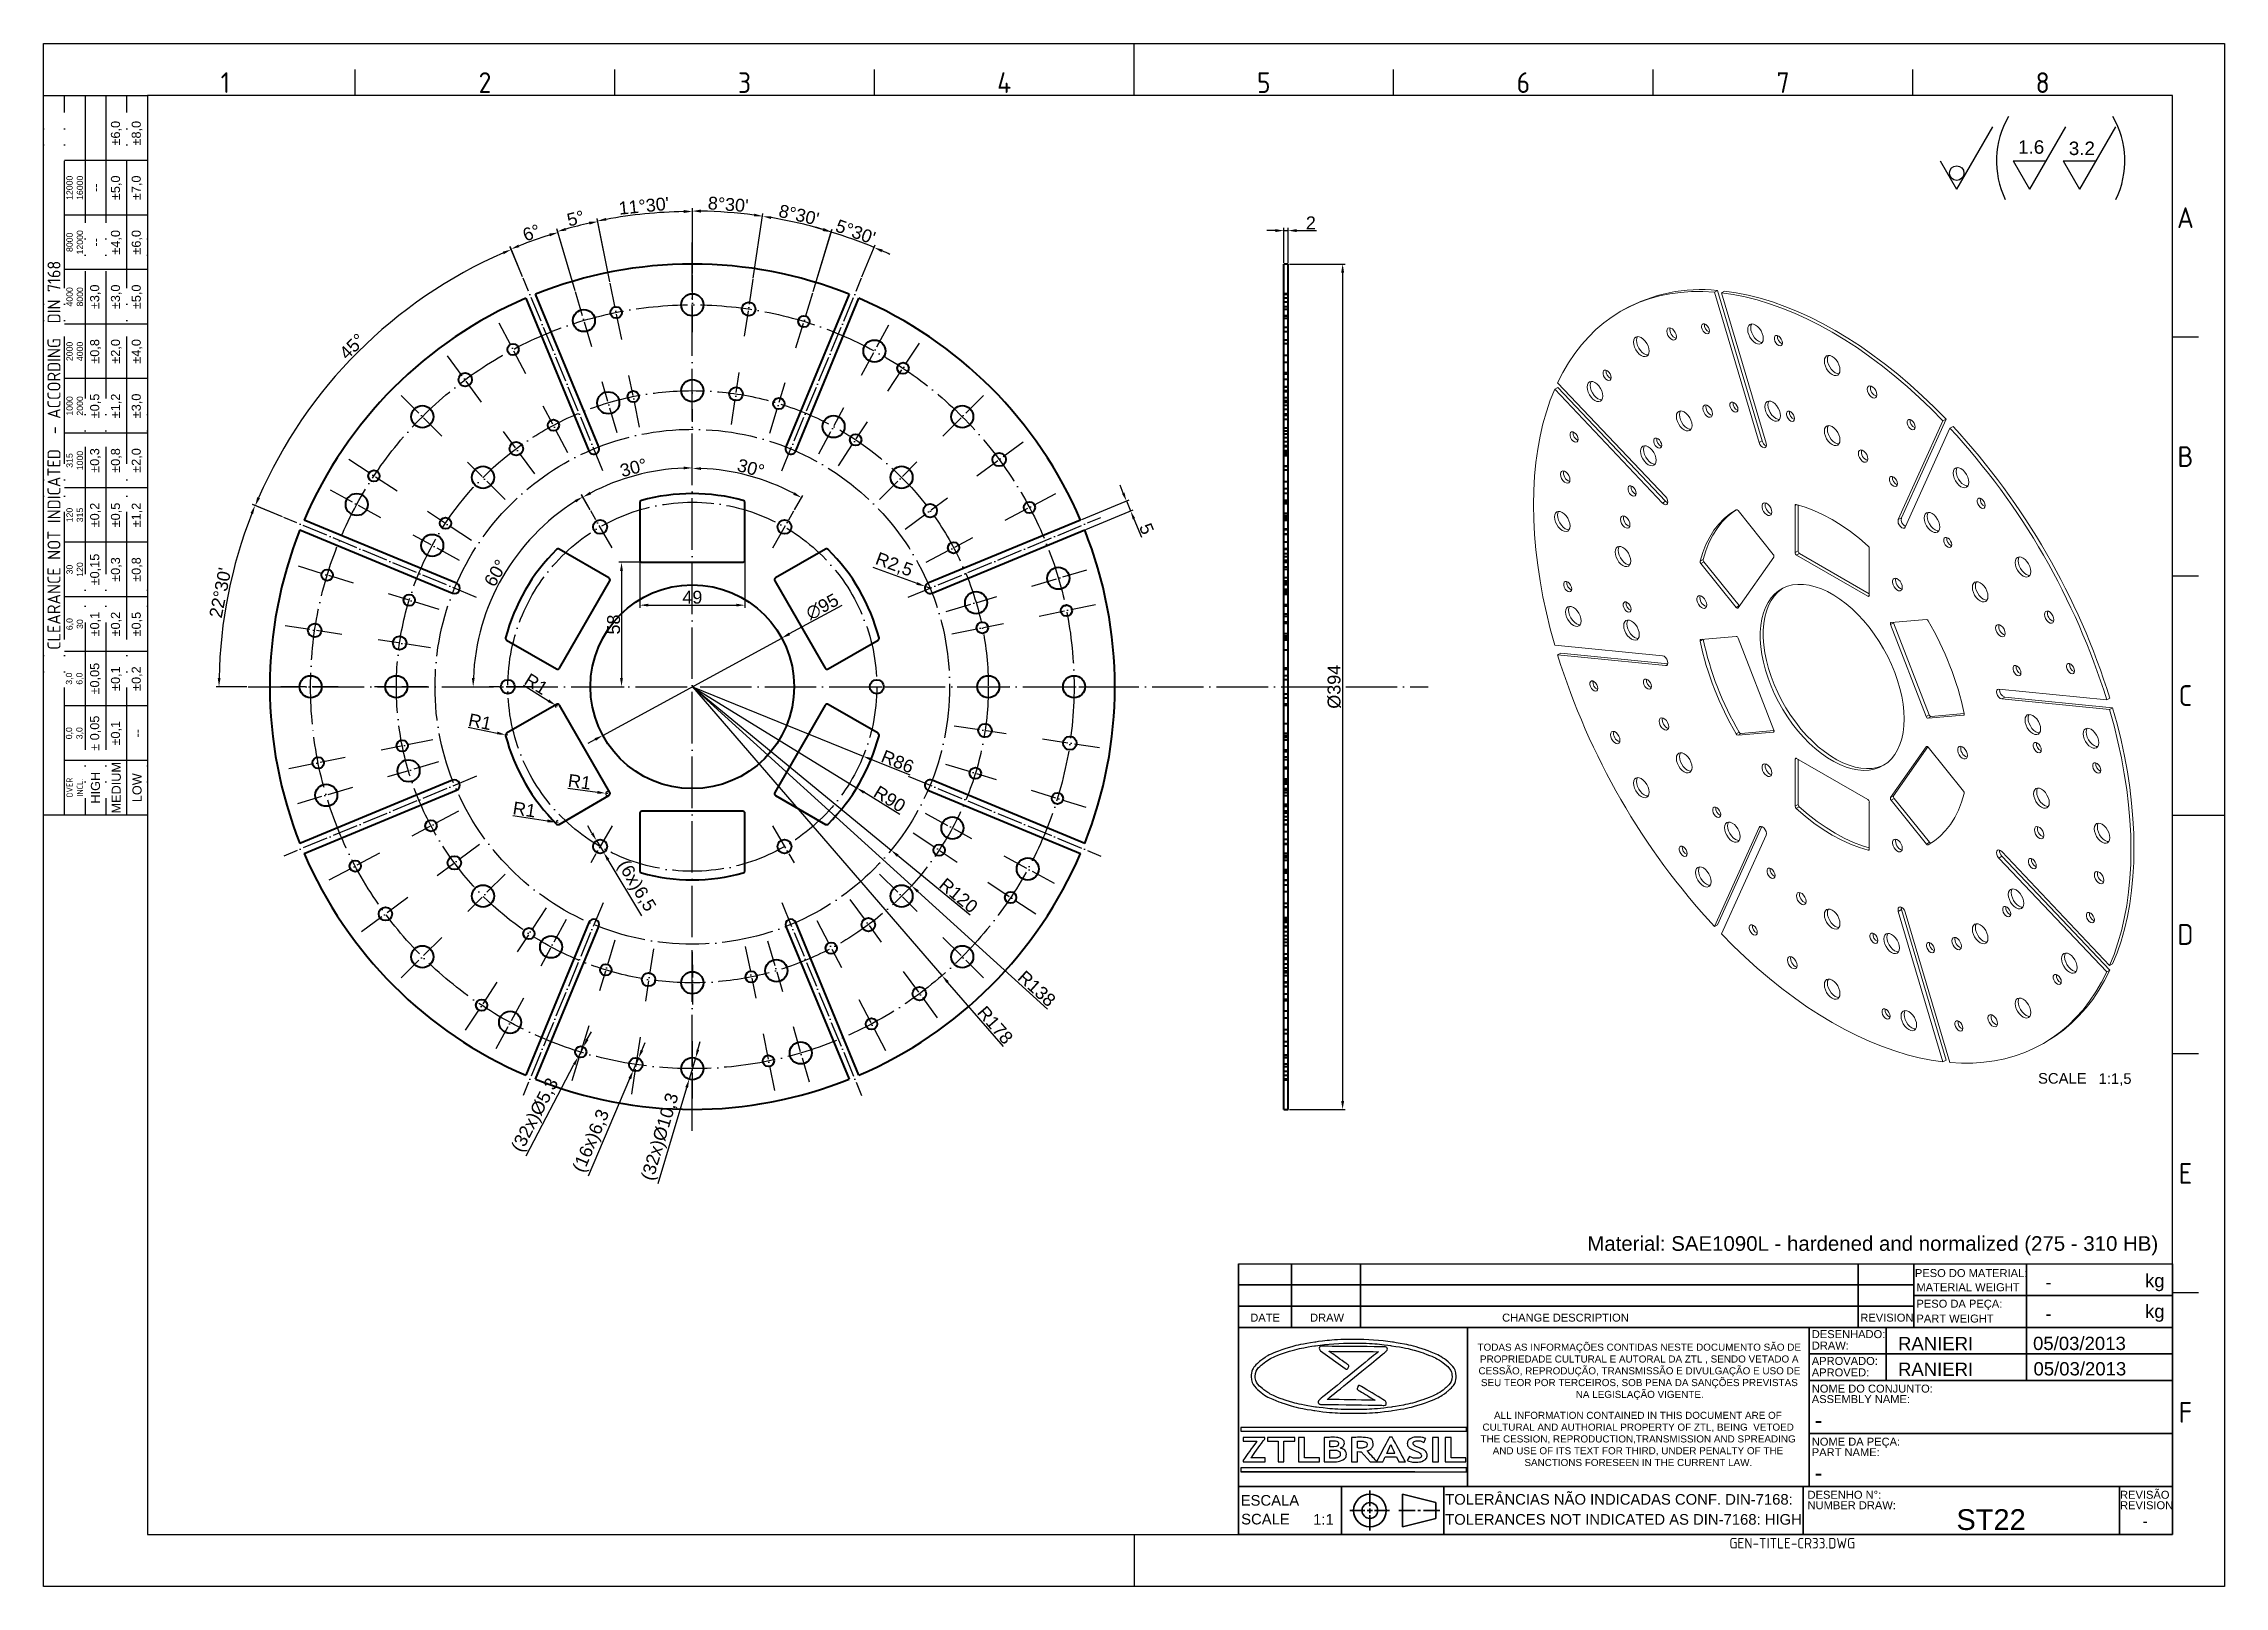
# Model space of a CAD drawing. Header units: millimetres. Extents: x 764 to 1780, y 1208 to 1927.
import ezdxf
from ezdxf.enums import TextEntityAlignment as Align

# ---------------------------------------------------------------- set-up
doc = ezdxf.new("R2010")
doc.units = ezdxf.units.MM
for name, pattern in [('ACAD_ISO02W100', [15, 12, -3]), ('ACAD_ISO04W100', [30, 24, -3, 0, -3]), ('ACAD_ISO05W100', [33, 24, -3, 0, -3, 0, -3])]:
    doc.linetypes.add(name, pattern=pattern)
for name, color, linetype, lineweight in [('AM_0', 7, 'Continuous', 40), ('AM_4', 1, 'ACAD_ISO04W100', 25), ('AM_5', 3, 'Continuous', 25), ('AM_8', 40, 'ACAD_ISO02W100', 35), ('AM_BOR', 2, 'ACAD_ISO05W100', 35)]:
    doc.layers.add(name, color=color, linetype=linetype, lineweight=lineweight)
doc.layers.add('Camada 1', color=7, linetype='Continuous')
doc.styles.add('ACISOTS', font='isocp.shx', dxfattribs={"height": 1})
doc.styles.get("Standard").update_dxf_attribs({"font": 'arial.ttf'})
doc.dimstyles.new('ISO-25', dxfattribs={"dimtxt": 6, "dimasz": 4, "dimexe": 1.25, "dimexo": 0.625, "dimtad": 1, "dimtxsty": 'Standard', "dimcen": 4, "dimadec": 0, "dimazin": 0, "dimtfac": 1, "dimtmove": 0, "dimatfit": 3, "dimfxl": 1, "dimarcsym": 0})

msp = doc.modelspace()

# ---------------------------------------------------------------- texts
at = {"insert": (1483.375, 1371.31), "char_height": 6.81615, "width": 296.03321, "attachment_point": 1}
msp.add_mtext('Material: SAE1090L - hardened and normalized (275 - 310 HB)', dxfattribs=at)
at = {"color": 0, "linetype": 'Continuous', "char_height": 3.29902, "attachment_point": 1}
for s, width, insert in [('\\pi0.32329;TODAS AS INFORMAÇÕES CONTIDAS NESTE DOCUMENTO SÃO DE \\P\\pi1.4653;PROPRIEDADE CULTURAL E AUTORAL DA ZTL , SENDO VETADO A \\P\\pi0.76098;CESSÃO, REPRODUÇÃO, TRANSMISSÃO E DIVULGAÇÃO E USO DE \\P\\pi1.8974;SEU TEOR POR TERCEIROS, SOB PENA DA SANÇÕES PREVISTAS \\P\\pi46.095;NA LEGISLAÇÃO VIGENTE.', 151.11414, (1431.892, 1321.233)), ('\\pi9.8386;ALL INFORMATION CONTAINED IN THIS DOCUMENT ARE OF \\P\\pi4.458;CULTURAL AND AUTHORIAL PROPERTY OF ZTL, BEING  VETOED \\P\\pi3.5253;THE CESSION, REPRODUCTION,TRANSMISSION AND SPREADING \\P\\pi9.2153;AND USE OF ITS TEXT FOR THIRD, UNDER PENALTY OF THE \\P\\pi23.99;SANCTIONS FORESEEN IN THE CURRENT LAW.', 153.63846, (1430.057, 1289.479))]:
    msp.add_mtext_dynamic_manual_height_columns(s, width=width, gutter_width=12.5, heights=[0], dxfattribs=dict(at, insert=insert))
at = {"layer": 'AM_5', "char_height": 6.2709, "attachment_point": 1}
for s, insert in [('1.6', (1684.248, 1882.095)), ('3.2', (1707.899, 1881.488))]:
    msp.add_mtext_dynamic_manual_height_columns(s, width=18.23779, gutter_width=12.5, heights=[0], dxfattribs=dict(at, insert=insert))
at = {"layer": 'AM_8', "color": 0, "linetype": 'Continuous'}
for s, height, p in [('SCALE', 4.9485, (1693.55, 1442.403)), ('1:1,5', 4.9485, (1721.774, 1442.267)), ('PESO DO MATERIAL:', 3.71139, (1636.126, 1352.263)), ('kg', 6.1857, (1743.439, 1347.518)), ('MATERIAL WEIGHT', 3.71139, (1636.845, 1345.69)), ('DATE', 3.7114, (1326.235, 1331.508)), ('DRAW', 3.7114, (1354.117, 1331.508)), ('CHANGE DESCRIPTION', 3.71139, (1443.669, 1331.508)), ('REVISION', 3.7114, (1610.685, 1331.508)), ('PESO DA PEÇA:', 3.71139, (1636.845, 1337.999)), ('PART WEIGHT', 3.71139, (1636.845, 1331.073)), ('kg', 6.1857, (1743.439, 1333.247)), ('DESENHADO:', 3.7114, (1588.05, 1323.815)), ('DRAW:', 3.7114, (1588.05, 1318.477)), ('APROVADO:', 3.7114, (1588.05, 1311.316)), ('APROVED:', 3.7114, (1588.05, 1305.978)), ('NOME DO CONJUNTO:', 3.71139, (1588.05, 1298.426)), ('ASSEMBLY NAME:', 3.71139, (1588.05, 1293.539)), ('NOME DA PEÇA:', 3.71139, (1588.05, 1273.683)), ('PART NAME:', 3.7114, (1588.05, 1268.796)), ('ESCALA', 4.9485, (1321.763, 1245.721)), ('TOLERÂNCIAS NÃO INDICADAS CONF. DIN-7168:', 4.94852, (1417.102, 1246.182)), ('DESENHO N%%d:', 3.71139, (1586.076, 1248.941)), ('REVISÃO', 3.7114, (1731.793, 1248.941)), ('SCALE', 4.9485, (1321.994, 1236.977)), ('1:1', 4.9485, (1355.545, 1236.842)), ('TOLERANCES NOT INDICATED AS DIN-7168: HIGH', 4.94852, (1417.102, 1236.842)), ('NUMBER DRAW:', 3.71139, (1586.076, 1244.054)), ('REVISION', 3.7114, (1731.793, 1244.054))]:
    msp.add_text(s, height=height, dxfattribs=at).set_placement(p)
for p in [(1696.994, 1349.91), (1696.994, 1335.189)]:
    msp.add_attdef('-', text='', height=6.186, dxfattribs=at).set_placement(p, align=Align.MIDDLE_LEFT)
for tag, p, height in [('RANIERI', (1628.255, 1318.185), 6.186), ('05/03/2013', (1691.224, 1318.258), 6.186), ('RANIERI', (1628.25, 1306.214), 6.186), ('05/03/2013', (1691.423, 1306.42), 6.186), ('-', (1589.448, 1281.862), 7.423), ('-', (1589.448, 1257.307), 7.423), ('ST22', (1655.494, 1234.386), 9.677)]:
    msp.add_attdef(tag, p, '', height=height, dxfattribs=at)
at = {"layer": 'AM_8', "color": 0, "linetype": 'Continuous', "style": 'ACISOTS'}
msp.add_attdef('GEN-TITLE-CR33.DWG', (1549.632, 1225.749), '', height=4.949, dxfattribs=at)
at = {"layer": 'AM_8', "color": 0, "linetype": 'Continuous'}
msp.add_attdef('-', text='', height=4.839, dxfattribs=at).set_placement((1743.504, 1238.475), align=Align.MIDDLE_CENTER)

# ---------------------------------------------------------------- blocks, each defined once
blk = doc.blocks.new('A3 ZTL')
for p, q in [((19.57, 280.82), (19.57, 9.78)), ((401.17, 280.82), (19.57, 280.82)), ((401.17, 9.78), (401.17, 280.82)), ((19.57, 9.78), (401.17, 9.78))]:
    blk.add_line(p, q)
at = {"layer": 'AM_BOR', "color": 135, "linetype": 'Continuous', "lineweight": 25}
for p, q in [((0, 0), (0, 290.61)), ((0, 290.61), (410.96, 290.61)), ((410.96, 290.61), (410.96, 0)), ((410.96, 0), (0, 0))]:
    blk.add_line(p, q, dxfattribs=at)
at = {"layer": 'AM_BOR', "color": 135, "lineweight": 25}
for p, q in [((205.48, 280.82), (205.48, 290.61)), ((58.71, 280.82), (58.71, 285.71)), ((107.63, 280.82), (107.63, 285.71)), ((156.56, 280.82), (156.56, 285.71)), ((254.4, 280.82), (254.4, 285.71)), ((303.33, 280.82), (303.33, 285.71)), ((352.25, 280.82), (352.25, 285.71)), ((3.91, 145.3), (3.91, 280.82)), ((7.83, 280.82), (7.83, 145.3)), ((11.74, 280.82), (11.74, 145.3)), ((15.66, 145.3), (15.66, 280.82)), ((19.57, 268.59), (3.91, 268.59)), ((19.57, 258.32), (3.91, 258.32)), ((19.57, 248.04), (3.91, 248.04)), ((19.57, 237.77), (3.91, 237.77)), ((406.07, 235.32), (401.17, 235.32)), ((19.57, 227.5), (3.91, 227.5)), ((19.57, 217.22), (3.91, 217.22)), ((19.57, 206.95), (3.91, 206.95)), ((19.57, 196.67), (3.91, 196.67)), ((406.07, 190.31), (401.17, 190.31)), ((19.57, 186.4), (3.91, 186.4)), ((19.57, 176.13), (3.91, 176.13)), ((19.57, 165.85), (3.91, 165.85)), ((19.57, 155.58), (3.91, 155.58)), ((401.17, 145.3), (410.96, 145.3)), ((406.07, 100.29), (401.17, 100.29)), ((406.07, 55.28), (401.17, 55.28)), ((205.48, 9.78), (205.48, 0))]:
    blk.add_line(p, q, dxfattribs=at)
blk.add_lwpolyline([(19.57, 145.3), (0, 145.3), (0, 280.82), (19.57, 280.82)], close=True, dxfattribs=at)
at = {"layer": 'AM_BOR', "color": 135, "lineweight": 25, "style": 'ACISOTS'}
for s, p in [('1', (34.25, 283.27)), ('2', (83.17, 283.27)), ('3', (132.09, 283.27)), ('4', (181.02, 283.27)), ('5', (229.94, 283.27)), ('6', (278.86, 283.27)), ('7', (327.79, 283.27)), ('8', (376.71, 283.27)), ('A', (403.62, 257.83)), ('B', (403.62, 212.82)), ('C', (403.62, 167.81)), ('D', (403.62, 122.8)), ('E', (403.62, 77.79)), ('F', (403.62, 32.78))]:
    blk.add_text(s, height=3.91, dxfattribs=at).set_placement(p, align=Align.MIDDLE)
at = {"layer": 'AM_BOR', "color": 135, "lineweight": 25, "attachment_point": 5, "rotation": 90}
for s, insert, char_height, width in [('±6,0', (13.7, 273.73), 1.712, 10.274), ('±8,0', (17.61, 273.73), 1.712, 10.274), ('12000\\P16000', (5.87, 263.45), 1.174, 10.274), ('--', (9.78, 263.45), 1.712, 10.274), ('±5,0', (13.7, 263.45), 1.712, 10.274), ('±7,0', (17.61, 263.45), 1.712, 10.274), ('8000\\P12000', (5.87, 253.18), 1.174, 10.274), ('±4,0', (13.7, 253.18), 1.712, 10.274), ('±6,0', (17.61, 253.18), 1.712, 10.274), ('--', (9.78, 253.18), 1.712, 10.274), ('{\\Fisocp.shx|c0;CLEARANCE NOT INDICATED  - ACCORDING  DIN 7168}', (1.96, 213.06), 2.4462, 135.5186), ('4000\\P8000', (5.87, 242.91), 1.174, 10.274), ('±3,0', (9.78, 242.91), 1.712, 10.274), ('±3,0', (13.7, 242.91), 1.712, 10.274), ('±5,0', (17.61, 242.91), 1.712, 10.274), ('2000\\P4000', (5.87, 232.63), 1.174, 10.274), ('±0,8', (9.78, 232.63), 1.712, 10.274), ('±2,0', (13.7, 232.63), 1.712, 10.274), ('±4,0', (17.61, 232.63), 1.712, 10.274), ('1000\\P2000', (5.87, 222.36), 1.174, 10.274), ('±0,5', (9.78, 222.36), 1.712, 10.274), ('±1,2', (13.7, 222.36), 1.712, 10.274), ('±3,0', (17.61, 222.36), 1.712, 10.274), ('315\\P1000', (5.87, 212.08), 1.174, 10.274), ('±0,3', (9.78, 212.08), 1.712, 10.274), ('±0,8', (13.7, 212.08), 1.712, 10.274), ('±2,0', (17.61, 212.08), 1.712, 10.274), ('120\\P315', (5.87, 201.81), 1.174, 10.274), ('±0,2', (9.78, 201.81), 1.712, 10.274), ('±0,5', (13.7, 201.81), 1.712, 10.274), ('±1,2', (17.61, 201.81), 1.712, 10.274), ('±0,15', (9.78, 191.54), 1.712, 10.274), ('±0,3', (13.7, 191.54), 1.712, 10.274), ('±0,8', (17.61, 191.54), 1.712, 10.274), ('30\\P120', (5.87, 191.54), 1.174, 10.274), ('6,0\\P30', (5.87, 181.26), 1.174, 10.274), ('±0,1', (9.78, 181.26), 1.712, 10.274), ('±0,2', (13.7, 181.26), 1.712, 10.274), ('±0,5', (17.61, 181.26), 1.712, 10.274), ('±0,05', (9.78, 170.99), 1.712, 10.274), ('±0,1', (13.7, 170.99), 1.712, 10.274), ('±0,2', (17.61, 170.99), 1.712, 10.274), ('3,0\\P6,0', (5.87, 170.99), 1.174, 10.274), ('0,0\\P3,0', (5.87, 160.71), 1.174, 10.274), ('± 0,05', (9.78, 160.71), 1.712, 10.274), ('\\pt4.69206;±0,1', (13.7, 160.71), 1.7123, 10.274), ('--', (17.61, 160.71), 1.712, 10.274), ('{\\Fisocp.shx|c0;OVER\\PINCL.}', (5.87, 150.44), 1.1742, 10.274), ('HIGH', (9.78, 150.44), 1.712, 10.274), ('MEDIUM', (13.7, 150.44), 1.712, 10.274), ('LOW', (17.61, 150.44), 1.712, 10.274)]:
    blk.add_mtext(s, dxfattribs=dict(at, insert=insert, char_height=char_height, width=width))
blk = doc.blocks.new('*D168')
at = {"layer": 'AM_5', "color": 0, "lineweight": -2, "ltscale": 0.5, "transparency": 16777216}
for p, q in [((1341.9, 1825), (1341.9, 1841.3)), ((1343.9, 1825), (1343.9, 1841.3)), ((1337.9, 1840), (1333.9, 1840)), ((1341.9, 1840), (1343.9, 1840)), ((1347.9, 1840), (1357.1, 1840))]:
    blk.add_line(p, q, dxfattribs=at)
at = {"layer": 'AM_5', "color": 0, "ltscale": 0.5, "transparency": 16777216}
for points in [[(1337.9, 1840.7), (1337.9, 1839.3), (1341.9, 1840)], [(1347.9, 1840.7), (1347.9, 1839.3), (1343.9, 1840)]]:
    blk.add_solid(points, dxfattribs=at)
at = {"layer": 'Defpoints', "color": 0, "ltscale": 0.5, "transparency": 16777216}
for p in [(1343.9, 1840), (1341.9, 1824.4), (1343.9, 1824.4)]:
    blk.add_point(p, dxfattribs=at)
at = {"layer": 'AM_5', "color": 0, "ltscale": 0.5, "transparency": 16777216, "insert": (1354.5, 1843.6), "char_height": 6, "attachment_point": 5}
blk.add_mtext('2', dxfattribs=at)
blk = doc.blocks.new('*D170')
at = {"layer": 'AM_5', "color": 0, "lineweight": -2, "ltscale": 0.5, "transparency": 16777216}
for p, q in [((1344.5, 1824.4), (1370.5, 1824.4)), ((1369.3, 1820.4), (1369.3, 1434.4)), ((1344.5, 1430.4), (1370.5, 1430.4))]:
    blk.add_line(p, q, dxfattribs=at)
at = {"layer": 'AM_5', "color": 0, "ltscale": 0.5, "transparency": 16777216}
for points in [[(1368.6, 1820.4), (1370, 1820.4), (1369.3, 1824.4)], [(1368.6, 1434.4), (1370, 1434.4), (1369.3, 1430.4)]]:
    blk.add_solid(points, dxfattribs=at)
at = {"layer": 'Defpoints', "color": 0, "ltscale": 0.5, "transparency": 16777216}
for p in [(1343.9, 1824.4), (1343.9, 1430.4), (1369.3, 1430.4)]:
    blk.add_point(p, dxfattribs=at)
at = {"layer": 'AM_5', "color": 0, "ltscale": 0.5, "transparency": 16777216, "insert": (1365.4, 1627.4), "char_height": 6, "attachment_point": 5, "rotation": 90}
blk.add_mtext('%%c394', dxfattribs=at)
blk = doc.blocks.new('*U171')
at = {"layer": 'AM_4', "ltscale": 0.5}
blk.add_line((5, -8.6), (-5, 8.6), dxfattribs=at)
blk = doc.blocks.new('*U172')
at = {"layer": 'AM_5', "color": 0, "linetype": 'ByBlock', "lineweight": -2, "transparency": 16777216}
blk.add_blockref('*U171', (1023.7, 1700.8), dxfattribs=at)
for p, rotation in [((1108.5, 1700.8), 299.9999999999999), ((981.3, 1627.4), 60.00000000000001), ((1150.8, 1627.4), 240), ((1023.7, 1554), 120), ((1108.5, 1554), 180)]:
    blk.add_blockref('*U171', p, dxfattribs=dict(at, rotation=rotation))
blk = doc.blocks.new('*U173')
at = {"layer": 'AM_4', "ltscale": 0.5}
for p, q in [((63.5, -24.1), (26.3, 65.8)), ((27.6, 21.1), (15.1, 44.8)), ((6.9, 8), (-9, 29.6)), ((-11.6, -7.9), (-30.5, 11)), ((47.2, -15.7), (35.6, 6.1)), ((31.7, -25.5), (17.1, -5.7)), ((-32.5, -33.6), (-54.9, -18.8)), ((17.9, -37.4), (0.4, -20)), ((-40, -45.9), (-63.5, -33.1)), ((2.2, -56.6), (-18.3, -43)), ((-3.3, -65.8), (-25, -54))]:
    blk.add_line(p, q, dxfattribs=at)
blk = doc.blocks.new('*U174')
at = {"layer": 'AM_5', "color": 0, "linetype": 'ByBlock', "lineweight": -2, "transparency": 16777216}
for p, rotation in [((1079.9, 1790), 315), ((1190.8, 1732.6), 270.0000000000001), ((903.5, 1641.2), 45), ((1228.6, 1613.6), 225.0000000000001), ((941.4, 1522.2), 89.99999999999999), ((1171.3, 1502.7), 180), ((1052.3, 1464.8), 135)]:
    blk.add_blockref('*U173', p, dxfattribs=dict(at, rotation=rotation))
blk.add_blockref('*U173', (960.9, 1752.1), dxfattribs=at)
blk = doc.blocks.new('*D175')
at = {"layer": 'AM_5', "color": 0, "lineweight": -2, "ltscale": 0.5, "transparency": 16777216}
for p, q in [((1066.1, 1835.1), (1066.1, 1850.4)), ((1094.5, 1817.9), (1099, 1847.9))]:
    blk.add_line(p, q, dxfattribs=at)
blk.add_arc((1066.1, 1627.4), 221.7, 82.5336, 88.9664, dxfattribs=at)
at = {"layer": 'AM_5', "color": 0, "ltscale": 0.5, "transparency": 16777216}
for points in [[(1070.1, 1848.4), (1070.1, 1849.8), (1066.1, 1849.1)], [(1095, 1847.9), (1094.8, 1846.6), (1098.9, 1846.7)]]:
    blk.add_solid(points, dxfattribs=at)
at = {"layer": 'Defpoints', "color": 0, "ltscale": 0.5, "transparency": 16777216}
for p in [(1088, 1848.1), (1066.1, 1834.4), (1094.4, 1817.2), (1090.5, 1790.8), (1066.1, 1420.4)]:
    blk.add_point(p, dxfattribs=at)
at = {"layer": 'AM_5', "color": 0, "ltscale": 0.5, "transparency": 16777216, "insert": (1082.8, 1852.2), "char_height": 6, "attachment_point": 5, "rotation": 355.75}
blk.add_mtext("8%%d30'", dxfattribs=at)
blk = doc.blocks.new('*D176')
at = {"layer": 'AM_5', "color": 0, "lineweight": -2, "ltscale": 0.5, "transparency": 16777216}
for p, q in [((1094.5, 1817.9), (1099, 1847.9)), ((1122.4, 1811.6), (1131.3, 1840.6))]:
    blk.add_line(p, q, dxfattribs=at)
blk.add_arc((1066.1, 1627.4), 221.7, 74.0337, 80.4663, dxfattribs=at)
at = {"layer": 'AM_5', "color": 0, "ltscale": 0.5, "transparency": 16777216}
for points in [[(1102.7, 1845.4), (1102.9, 1846.7), (1098.9, 1846.7)], [(1127.3, 1841.2), (1126.9, 1839.9), (1130.9, 1839.4)]]:
    blk.add_solid(points, dxfattribs=at)
at = {"layer": 'Defpoints', "color": 0, "ltscale": 0.5, "transparency": 16777216}
for p in [(1120.3, 1842.4), (1094.4, 1817.2), (1122.2, 1811), (1090.5, 1790.8), (1114.4, 1785.3)]:
    blk.add_point(p, dxfattribs=at)
at = {"layer": 'AM_5', "color": 0, "ltscale": 0.5, "transparency": 16777216, "insert": (1115.8, 1847.3), "char_height": 6, "attachment_point": 5, "rotation": 347.25}
blk.add_mtext("8%%d30'", dxfattribs=at)
blk = doc.blocks.new('*D177')
at = {"layer": 'AM_5', "color": 0, "lineweight": -2, "ltscale": 0.5, "transparency": 16777216}
for p, q in [((1122.4, 1811.6), (1131.2, 1840.5)), ((1145.2, 1818.5), (1151.3, 1833.3))]:
    blk.add_line(p, q, dxfattribs=at)
for start, end in [(74.0344, 75.0687), (67.5, 73), (65.4313, 66.4656)]:
    blk.add_arc((1066.1, 1627.4), 221.6, start, end, dxfattribs=at)
at = {"layer": 'AM_5', "color": 0, "ltscale": 0.5, "transparency": 16777216}
for points in [[(1127.2, 1841.1), (1126.8, 1839.8), (1130.9, 1839.3)], [(1154.3, 1829.9), (1154.8, 1831.2), (1150.9, 1832.1)]]:
    blk.add_solid(points, dxfattribs=at)
at = {"layer": 'Defpoints', "color": 0, "ltscale": 0.5, "transparency": 16777216}
for p in [(1144.3, 1834.7), (1122.2, 1811), (1145, 1817.9), (1114.4, 1785.3), (1107.7, 1728)]:
    blk.add_point(p, dxfattribs=at)
at = {"layer": 'AM_5', "color": 0, "ltscale": 0.5, "transparency": 16777216, "insert": (1142.2, 1839.4), "char_height": 6, "attachment_point": 5, "rotation": 340.25}
blk.add_mtext("5%%d30'", dxfattribs=at)
blk = doc.blocks.new('*D178')
at = {"layer": 'AM_5', "color": 0, "lineweight": -2, "ltscale": 0.5, "transparency": 16777216}
for p, q in [((1027.7, 1816.1), (1021.7, 1845.7)), ((1066.1, 1820), (1066.1, 1850.2))]:
    blk.add_line(p, q, dxfattribs=at)
blk.add_arc((1066.1, 1627.4), 221.5, 91.0346, 100.4654, dxfattribs=at)
at = {"layer": 'AM_5', "color": 0, "ltscale": 0.5, "transparency": 16777216}
for points in [[(1026, 1844.6), (1025.7, 1845.9), (1021.9, 1844.5)], [(1062.1, 1849.6), (1062.1, 1848.2), (1066.1, 1848.9)]]:
    blk.add_solid(points, dxfattribs=at)
at = {"layer": 'Defpoints', "color": 0, "ltscale": 0.5, "transparency": 16777216}
for p in [(1051.3, 1848.4), (1027.8, 1815.5), (1066.1, 1819.3), (1066.1, 1792.6), (1033.2, 1789.3)]:
    blk.add_point(p, dxfattribs=at)
at = {"layer": 'AM_5', "color": 0, "ltscale": 0.5, "transparency": 16777216, "insert": (1043.5, 1851.5), "char_height": 6, "attachment_point": 5, "rotation": 5.75}
blk.add_mtext("11%%d30'", dxfattribs=at)
blk = doc.blocks.new('*D179')
at = {"layer": 'AM_5', "color": 0, "lineweight": -2, "ltscale": 0.5, "transparency": 16777216}
for p, q in [((1011.4, 1812), (1002.9, 1840.8)), ((1027.7, 1816.1), (1021.7, 1845.5))]:
    blk.add_line(p, q, dxfattribs=at)
blk.add_arc((1066.1, 1627.4), 221.3, 102.5358, 105.4642, dxfattribs=at)
at = {"layer": 'AM_5', "color": 0, "ltscale": 0.5, "transparency": 16777216}
for points in [[(1007.3, 1840), (1006.9, 1841.3), (1003.2, 1839.6)], [(1017.9, 1844.1), (1018.2, 1842.8), (1022, 1844.2)]]:
    blk.add_solid(points, dxfattribs=at)
at = {"layer": 'Defpoints', "color": 0, "ltscale": 0.5, "transparency": 16777216}
for p in [(1015.7, 1842.9), (1011.6, 1811.4), (1027.8, 1815.5), (1019.2, 1785.8), (1033.2, 1789.3)]:
    blk.add_point(p, dxfattribs=at)
at = {"layer": 'AM_5', "color": 0, "ltscale": 0.5, "transparency": 16777216, "insert": (1011.7, 1845.7), "char_height": 6, "attachment_point": 5, "rotation": 14}
blk.add_mtext('5°', dxfattribs=at)
blk = doc.blocks.new('*D180')
at = {"layer": 'AM_5', "color": 0, "lineweight": -2, "ltscale": 0.5, "transparency": 16777216}
for p, q in [((986.9, 1818.5), (981.1, 1832.6)), ((1011.4, 1812), (1003, 1840.3))]:
    blk.add_line(p, q, dxfattribs=at)
blk.add_arc((1066.1, 1627.4), 220.8, 107.538, 111.462, dxfattribs=at)
at = {"layer": 'AM_5', "color": 0, "ltscale": 0.5, "transparency": 16777216}
for points in [[(985.5, 1832.3), (985, 1833.5), (981.6, 1831.4)], [(999.3, 1838.6), (999.7, 1837.3), (1003.4, 1839.1)]]:
    blk.add_solid(points, dxfattribs=at)
at = {"layer": 'Defpoints', "color": 0, "ltscale": 0.5, "transparency": 16777216}
for p in [(996, 1836.8), (987.2, 1817.9), (1011.6, 1811.4), (1019.2, 1785.8), (1024.4, 1728)]:
    blk.add_point(p, dxfattribs=at)
at = {"layer": 'AM_5', "color": 0, "ltscale": 0.5, "transparency": 16777216, "insert": (991.1, 1839), "char_height": 6, "attachment_point": 5, "rotation": 19.5}
blk.add_mtext('6°', dxfattribs=at)
blk = doc.blocks.new('*D181')
at = {"layer": 'AM_5', "color": 0, "lineweight": -2, "ltscale": 0.5, "transparency": 16777216}
for p, q in [((986.9, 1818.5), (981.2, 1832.3)), ((875, 1706.6), (861.1, 1712.3))]:
    blk.add_line(p, q, dxfattribs=at)
blk.add_arc((1066.1, 1627.4), 220.6, 113.539, 156.461, dxfattribs=at)
at = {"layer": 'AM_5', "color": 0, "ltscale": 0.5, "transparency": 16777216}
for points in [[(977.7, 1830.2), (978.2, 1829), (981.7, 1831.2)], [(864.5, 1715.2), (863.2, 1715.8), (862.3, 1711.8)]]:
    blk.add_solid(points, dxfattribs=at)
at = {"layer": 'Defpoints', "color": 0, "ltscale": 0.5, "transparency": 16777216}
for p in [(987.2, 1817.9), (931.8, 1802.4), (1024.4, 1728), (875.6, 1706.3), (965.5, 1669.1)]:
    blk.add_point(p, dxfattribs=at)
at = {"layer": 'AM_5', "color": 0, "ltscale": 0.5, "transparency": 16777216, "insert": (907.5, 1786), "char_height": 6, "attachment_point": 5, "rotation": 45}
blk.add_mtext('45°', dxfattribs=at)
blk = doc.blocks.new('*D182')
at = {"layer": 'AM_5', "color": 0, "lineweight": -2, "ltscale": 0.5, "transparency": 16777216}
for p, q in [((875, 1706.6), (861, 1712.3)), ((858.4, 1627.4), (844.1, 1627.4))]:
    blk.add_line(p, q, dxfattribs=at)
blk.add_arc((1066.1, 1627.4), 220.7, 158.5385, 178.9615, dxfattribs=at)
at = {"layer": 'AM_5', "color": 0, "ltscale": 0.5, "transparency": 16777216}
for points in [[(860.1, 1708.4), (861.3, 1707.9), (862.2, 1711.9)], [(846.1, 1631.4), (844.8, 1631.4), (845.4, 1627.4)]]:
    blk.add_solid(points, dxfattribs=at)
at = {"layer": 'Defpoints', "color": 0, "ltscale": 0.5, "transparency": 16777216}
for p in [(875.6, 1706.3), (852.9, 1684.5), (965.5, 1669.1), (859, 1627.4), (1409.2, 1627.4)]:
    blk.add_point(p, dxfattribs=at)
at = {"layer": 'AM_5', "color": 0, "ltscale": 0.5, "transparency": 16777216, "insert": (846, 1671.2), "char_height": 6, "attachment_point": 5, "rotation": 78.75}
blk.add_mtext("22%%D30'", dxfattribs=at)
blk = doc.blocks.new('*D183')
at = {"layer": 'AM_5', "color": 0, "lineweight": -2, "ltscale": 0.5, "transparency": 16777216}
for p, q in [((1135.8, 1665.3), (1111.3, 1652)), ((1024.3, 1604.7), (1107.8, 1650.1)), ((1020.8, 1602.8), (1017.3, 1600.9))]:
    blk.add_line(p, q, dxfattribs=at)
at = {"layer": 'AM_5', "color": 0, "ltscale": 0.5, "transparency": 16777216}
for points in [[(1111, 1652.6), (1111.7, 1651.4), (1107.8, 1650.1)], [(1020.5, 1603.4), (1021.1, 1602.2), (1024.3, 1604.7)]]:
    blk.add_solid(points, dxfattribs=at)
at = {"layer": 'Defpoints', "color": 0, "ltscale": 0.5, "transparency": 16777216}
for p in [(1107.8, 1650.1), (1024.3, 1604.7)]:
    blk.add_point(p, dxfattribs=at)
at = {"layer": 'AM_5', "color": 0, "ltscale": 0.5, "transparency": 16777216, "insert": (1126.7, 1664.7), "char_height": 6, "attachment_point": 5, "rotation": 28.4991}
blk.add_mtext('∅95', dxfattribs=at)
blk = doc.blocks.new('*D184')
at = {"layer": 'AM_5', "color": 0, "lineweight": -2, "ltscale": 0.5, "transparency": 16777216}
for p, q in [((1267, 1717.7), (1265.5, 1721.4)), ((1247.7, 1705.3), (1269.7, 1714.5)), ((1249.6, 1700.7), (1271.6, 1709.8)), ((1268.5, 1714), (1270.4, 1709.4)), ((1272, 1705.7), (1275.5, 1697.1))]:
    blk.add_line(p, q, dxfattribs=at)
at = {"layer": 'AM_5', "color": 0, "ltscale": 0.5, "transparency": 16777216}
for points in [[(1267.6, 1717.9), (1266.4, 1717.4), (1268.5, 1714)], [(1272.6, 1705.9), (1271.4, 1705.4), (1270.4, 1709.4)]]:
    blk.add_solid(points, dxfattribs=at)
at = {"layer": 'Defpoints', "color": 0, "ltscale": 0.5, "transparency": 16777216}
for p in [(1270.4, 1709.4), (1247.1, 1705.1), (1249, 1700.5)]:
    blk.add_point(p, dxfattribs=at)
at = {"layer": 'AM_5', "color": 0, "ltscale": 0.5, "transparency": 16777216, "insert": (1277.9, 1701), "char_height": 6, "attachment_point": 5, "rotation": 292.5}
blk.add_mtext('5', dxfattribs=at)
blk = doc.blocks.new('*D185')
at = {"layer": 'AM_5', "color": 0, "lineweight": -2, "ltscale": 0.5, "transparency": 16777216}
blk.add_line((1018.4, 1709.9), (1014.4, 1717), dxfattribs=at)
blk.add_arc((1066.1, 1627.4), 102.2, 122.2427, 177.7573, dxfattribs=at)
at = {"layer": 'AM_5', "color": 0, "ltscale": 0.5, "transparency": 16777216}
for points in [[(1011.2, 1714.4), (1011.9, 1713.3), (1015, 1715.9)], [(964.6, 1631.4), (963.3, 1631.4), (963.9, 1627.4)]]:
    blk.add_solid(points, dxfattribs=at)
at = {"layer": 'Defpoints', "color": 0, "ltscale": 0.5, "transparency": 16777216}
for p in [(1018.7, 1709.4), (987.8, 1693.1), (1028.7, 1692.2), (859, 1627.4), (1409.2, 1627.4)]:
    blk.add_point(p, dxfattribs=at)
at = {"layer": 'AM_5', "color": 0, "ltscale": 0.5, "transparency": 16777216, "insert": (974.4, 1680.4), "char_height": 6, "attachment_point": 5, "rotation": 60}
blk.add_mtext('60°', dxfattribs=at)
blk = doc.blocks.new('*D186')
at = {"layer": 'AM_5', "color": 0, "lineweight": -2, "ltscale": 0.5, "transparency": 16777216}
blk.add_line((1018.4, 1709.9), (1014.4, 1716.8), dxfattribs=at)
blk.add_arc((1066.1, 1627.4), 102, 92.2467, 117.7533, dxfattribs=at)
at = {"layer": 'AM_5', "color": 0, "ltscale": 0.5, "transparency": 16777216}
for points in [[(1062.1, 1730), (1062.1, 1728.7), (1066.1, 1729.4)], [(1018.9, 1717.1), (1018.3, 1718.3), (1015.1, 1715.8)]]:
    blk.add_solid(points, dxfattribs=at)
at = {"layer": 'Defpoints', "color": 0, "ltscale": 0.5, "transparency": 16777216}
for p in [(1066.1, 1834.4), (1048.4, 1727.9), (1018.7, 1709.4), (1028.7, 1692.2), (1066.1, 1420.4)]:
    blk.add_point(p, dxfattribs=at)
at = {"layer": 'AM_5', "color": 0, "ltscale": 0.5, "transparency": 16777216, "insert": (1038.7, 1729.5), "char_height": 6, "attachment_point": 5, "rotation": 15}
blk.add_mtext('30°', dxfattribs=at)
blk = doc.blocks.new('*D187')
at = {"layer": 'AM_5', "color": 0, "lineweight": -2, "ltscale": 0.5, "transparency": 16777216}
blk.add_line((1113.7, 1709.9), (1117.6, 1716.6), dxfattribs=at)
blk.add_arc((1066.1, 1627.4), 101.8, 62.2525, 87.7475, dxfattribs=at)
at = {"layer": 'AM_5', "color": 0, "ltscale": 0.5, "transparency": 16777216}
for points in [[(1070.1, 1728.4), (1070.1, 1729.7), (1066.1, 1729.2)], [(1113.8, 1718), (1113.1, 1716.9), (1117, 1715.5)]]:
    blk.add_solid(points, dxfattribs=at)
at = {"layer": 'Defpoints', "color": 0, "ltscale": 0.5, "transparency": 16777216}
for p in [(1066.1, 1834.4), (1100.9, 1723), (1113.4, 1709.4), (1103.5, 1692.2), (1066.1, 1420.4)]:
    blk.add_point(p, dxfattribs=at)
at = {"layer": 'AM_5', "color": 0, "ltscale": 0.5, "transparency": 16777216, "insert": (1093.4, 1729.3), "char_height": 6, "attachment_point": 5, "rotation": 345}
blk.add_mtext('30°', dxfattribs=at)
blk = doc.blocks.new('*D188')
at = {"layer": 'AM_5', "color": 0, "lineweight": -2, "ltscale": 0.5, "transparency": 16777216}
for p, q in [((1150.2, 1683.1), (1170.8, 1675.6)), ((1176.9, 1673.3), (1174.6, 1674.2))]:
    blk.add_line(p, q, dxfattribs=at)
at = {"layer": 'AM_5', "color": 0, "ltscale": 0.5, "transparency": 16777216}
blk.add_solid([(1171, 1676.2), (1170.6, 1674.9), (1174.6, 1674.2)], dxfattribs=at)
at = {"layer": 'Defpoints', "color": 0, "ltscale": 0.5, "transparency": 16777216}
for p in [(1174.6, 1674.2), (1176.9, 1673.3)]:
    blk.add_point(p, dxfattribs=at)
at = {"layer": 'AM_5', "color": 0, "ltscale": 0.5, "transparency": 16777216, "insert": (1160.1, 1684), "char_height": 6, "attachment_point": 5, "rotation": 339.8333}
blk.add_mtext('R2,5', dxfattribs=at)
blk = doc.blocks.new('*D189')
at = {"layer": 'AM_5', "color": 0, "lineweight": -2, "ltscale": 0.5, "transparency": 16777216}
for p, q in [((987.3, 1628.1), (999, 1620.9)), ((1003.2, 1618.3), (1002.4, 1618.8))]:
    blk.add_line(p, q, dxfattribs=at)
blk.add_arc((1003.2, 1618.3), 1, 120, 219.8362, dxfattribs=at)
at = {"layer": 'AM_5', "color": 0, "ltscale": 0.5, "transparency": 16777216}
blk.add_solid([(999.3, 1621.5), (998.6, 1620.3), (1002.4, 1618.8)], dxfattribs=at)
at = {"layer": 'Defpoints', "color": 0, "ltscale": 0.5, "transparency": 16777216}
for p in [(1002.4, 1618.8), (1003.2, 1618.3)]:
    blk.add_point(p, dxfattribs=at)
at = {"layer": 'AM_5', "color": 0, "ltscale": 0.5, "transparency": 16777216, "insert": (993.3, 1628.7), "char_height": 6, "attachment_point": 5, "rotation": 328.2165}
blk.add_mtext('R1', dxfattribs=at)
blk = doc.blocks.new('*D190')
at = {"layer": 'AM_5', "color": 0, "lineweight": -2, "ltscale": 0.5, "transparency": 16777216}
for p, q in [((961.6, 1608.5), (975.1, 1605.8)), ((980, 1604.8), (979, 1605))]:
    blk.add_line(p, q, dxfattribs=at)
at = {"layer": 'AM_5', "color": 0, "ltscale": 0.5, "transparency": 16777216}
blk.add_solid([(975.2, 1606.5), (975, 1605.2), (979, 1605)], dxfattribs=at)
at = {"layer": 'Defpoints', "color": 0, "ltscale": 0.5, "transparency": 16777216}
for p in [(979, 1605), (980, 1604.8)]:
    blk.add_point(p, dxfattribs=at)
at = {"layer": 'AM_5', "color": 0, "ltscale": 0.5, "transparency": 16777216, "insert": (967.1, 1611.1), "char_height": 6, "attachment_point": 5, "rotation": 348.6317}
blk.add_mtext('R1', dxfattribs=at)
blk = doc.blocks.new('*D191')
at = {"layer": 'AM_5', "color": 0, "lineweight": -2, "ltscale": 0.5, "transparency": 16777216}
for p, q in [((982.4, 1567.4), (998.5, 1564.9)), ((1003.5, 1564.1), (1002.5, 1564.3))]:
    blk.add_line(p, q, dxfattribs=at)
blk.add_arc((1003.5, 1564.1), 1, 99.5995, 189.5003, dxfattribs=at)
at = {"layer": 'AM_5', "color": 0, "ltscale": 0.5, "transparency": 16777216}
blk.add_solid([(998.6, 1565.6), (998.4, 1564.2), (1002.5, 1564.3)], dxfattribs=at)
at = {"layer": 'Defpoints', "color": 0, "ltscale": 0.5, "transparency": 16777216}
for p in [(1002.5, 1564.3), (1003.5, 1564.1)]:
    blk.add_point(p, dxfattribs=at)
at = {"layer": 'AM_5', "color": 0, "ltscale": 0.5, "transparency": 16777216, "insert": (987.8, 1570.2), "char_height": 6, "attachment_point": 5, "rotation": 351.2192}
blk.add_mtext('R1', dxfattribs=at)
blk = doc.blocks.new('*D192')
at = {"layer": 'AM_5', "color": 0, "lineweight": -2, "ltscale": 0.5, "transparency": 16777216}
for p, q in [((1008.1, 1580.1), (1021.8, 1578.2)), ((1026.7, 1577.6), (1025.7, 1577.7))]:
    blk.add_line(p, q, dxfattribs=at)
blk.add_arc((1026.7, 1577.6), 1, 100.517, 264.1901, dxfattribs=at)
at = {"layer": 'AM_5', "color": 0, "ltscale": 0.5, "transparency": 16777216}
blk.add_solid([(1021.9, 1578.9), (1021.7, 1577.6), (1025.7, 1577.7)], dxfattribs=at)
at = {"layer": 'Defpoints', "color": 0, "ltscale": 0.5, "transparency": 16777216}
for p in [(1025.7, 1577.7), (1026.7, 1577.6)]:
    blk.add_point(p, dxfattribs=at)
at = {"layer": 'AM_5', "color": 0, "ltscale": 0.5, "transparency": 16777216, "insert": (1013.5, 1583.1), "char_height": 6, "attachment_point": 5, "rotation": 352.1367}
blk.add_mtext('R1', dxfattribs=at)
blk = doc.blocks.new('*D193')
at = {"layer": 'AM_5', "color": 0, "lineweight": -2, "ltscale": 0.5, "transparency": 16777216}
for p, q in [((1041.6, 1685.8), (1041.6, 1664.2)), ((1090.6, 1685.8), (1090.6, 1664.2)), ((1045.6, 1665.4), (1086.6, 1665.4))]:
    blk.add_line(p, q, dxfattribs=at)
at = {"layer": 'AM_5', "color": 0, "ltscale": 0.5, "transparency": 16777216}
for points in [[(1045.6, 1666.1), (1045.6, 1664.8), (1041.6, 1665.4)], [(1086.6, 1666.1), (1086.6, 1664.8), (1090.6, 1665.4)]]:
    blk.add_solid(points, dxfattribs=at)
at = {"layer": 'Defpoints', "color": 0, "ltscale": 0.5, "transparency": 16777216}
for p in [(1041.6, 1686.4), (1090.6, 1686.4), (1090.6, 1665.4)]:
    blk.add_point(p, dxfattribs=at)
at = {"layer": 'AM_5', "color": 0, "ltscale": 0.5, "transparency": 16777216, "insert": (1066.1, 1669.1), "char_height": 6, "attachment_point": 5}
blk.add_mtext('49', dxfattribs=at)
blk = doc.blocks.new('*D194')
at = {"layer": 'AM_5', "color": 0, "lineweight": -2, "ltscale": 0.5, "transparency": 16777216}
for p, q in [((1042, 1685.4), (1031.8, 1685.4)), ((1033.1, 1681.4), (1033.1, 1631.4)), ((1032.4, 1627.4), (1034.3, 1627.4))]:
    blk.add_line(p, q, dxfattribs=at)
at = {"layer": 'AM_5', "color": 0, "ltscale": 0.5, "transparency": 16777216}
for points in [[(1032.4, 1681.4), (1033.7, 1681.4), (1033.1, 1685.4)], [(1032.4, 1631.4), (1033.7, 1631.4), (1033.1, 1627.4)]]:
    blk.add_solid(points, dxfattribs=at)
at = {"layer": 'Defpoints', "color": 0, "ltscale": 0.5, "transparency": 16777216}
for p in [(1042.6, 1685.4), (1031.8, 1627.4), (1033.1, 1627.4)]:
    blk.add_point(p, dxfattribs=at)
at = {"layer": 'AM_5', "color": 0, "ltscale": 0.5, "transparency": 16777216, "insert": (1029.4, 1656.4), "char_height": 6, "attachment_point": 5, "rotation": 90}
blk.add_mtext('58', dxfattribs=at)
blk = doc.blocks.new('*D195')
at = {"layer": 'AM_5', "color": 0, "lineweight": -2, "ltscale": 0.5, "transparency": 16777216}
for p, q in [((1066.1, 1627.4), (1142.7, 1580.3)), ((1162.8, 1567.9), (1146.1, 1578.2))]:
    blk.add_line(p, q, dxfattribs=at)
at = {"layer": 'AM_5', "color": 0, "ltscale": 0.5, "transparency": 16777216}
blk.add_solid([(1146.5, 1578.7), (1145.8, 1577.6), (1142.7, 1580.3)], dxfattribs=at)
at = {"layer": 'Defpoints', "color": 0, "ltscale": 0.5, "transparency": 16777216}
for p in [(1066.1, 1627.4), (1142.7, 1580.3)]:
    blk.add_point(p, dxfattribs=at)
at = {"layer": 'AM_5', "color": 0, "ltscale": 0.5, "transparency": 16777216, "insert": (1158.1, 1575.1), "char_height": 6, "attachment_point": 5, "rotation": 328.4037}
blk.add_mtext('R90', dxfattribs=at)
blk = doc.blocks.new('*D196')
at = {"layer": 'AM_5', "color": 0, "lineweight": -2, "ltscale": 0.5, "transparency": 16777216}
for p, q in [((1066.1, 1627.4), (1145.8, 1595)), ((1167.6, 1586.2), (1149.5, 1593.5))]:
    blk.add_line(p, q, dxfattribs=at)
at = {"layer": 'AM_5', "color": 0, "ltscale": 0.5, "transparency": 16777216}
blk.add_solid([(1149.7, 1594.2), (1149.2, 1592.9), (1145.8, 1595)], dxfattribs=at)
at = {"layer": 'Defpoints', "color": 0, "ltscale": 0.5, "transparency": 16777216}
for p in [(1066.1, 1627.4), (1145.8, 1595)]:
    blk.add_point(p, dxfattribs=at)
at = {"layer": 'AM_5', "color": 0, "ltscale": 0.5, "transparency": 16777216, "insert": (1161.8, 1592.5), "char_height": 6, "attachment_point": 5, "rotation": 337.893}
blk.add_mtext('R86', dxfattribs=at)
blk = doc.blocks.new('*D197')
at = {"layer": 'AM_5', "color": 0, "lineweight": -2, "ltscale": 0.5, "transparency": 16777216}
for p, q in [((1066.1, 1627.4), (1158.8, 1551.2)), ((1195.7, 1520.9), (1161.8, 1548.7))]:
    blk.add_line(p, q, dxfattribs=at)
at = {"layer": 'AM_5', "color": 0, "ltscale": 0.5, "transparency": 16777216}
blk.add_solid([(1162.3, 1549.2), (1161.4, 1548.2), (1158.8, 1551.2)], dxfattribs=at)
at = {"layer": 'Defpoints', "color": 0, "ltscale": 0.5, "transparency": 16777216}
for p in [(1066.1, 1627.4), (1158.8, 1551.2)]:
    blk.add_point(p, dxfattribs=at)
at = {"layer": 'AM_5', "color": 0, "ltscale": 0.5, "transparency": 16777216, "insert": (1190.2, 1530.1), "char_height": 6, "attachment_point": 5, "rotation": 320.5748}
blk.add_mtext('R120', dxfattribs=at)
blk = doc.blocks.new('*D198')
at = {"layer": 'AM_5', "color": 0, "lineweight": -2, "ltscale": 0.5, "transparency": 16777216}
for p, q in [((1066.1, 1627.4), (1182.5, 1492.8)), ((1211.1, 1459.7), (1185.1, 1489.7))]:
    blk.add_line(p, q, dxfattribs=at)
at = {"layer": 'AM_5', "color": 0, "ltscale": 0.5, "transparency": 16777216}
blk.add_solid([(1185.6, 1490.2), (1184.6, 1489.3), (1182.5, 1492.8)], dxfattribs=at)
at = {"layer": 'Defpoints', "color": 0, "ltscale": 0.5, "transparency": 16777216}
for p in [(1066.1, 1627.4), (1182.5, 1492.8)]:
    blk.add_point(p, dxfattribs=at)
at = {"layer": 'AM_5', "color": 0, "ltscale": 0.5, "transparency": 16777216, "insert": (1207.3, 1469.7), "char_height": 6, "attachment_point": 5, "rotation": 310.8498}
blk.add_mtext('R178', dxfattribs=at)
blk = doc.blocks.new('*D199')
at = {"layer": 'AM_5', "color": 0, "lineweight": -2, "ltscale": 0.5, "transparency": 16777216}
for p, q in [((1066.1, 1627.4), (1168.3, 1534.7)), ((1231.7, 1477.2), (1171.3, 1532))]:
    blk.add_line(p, q, dxfattribs=at)
at = {"layer": 'AM_5', "color": 0, "ltscale": 0.5, "transparency": 16777216}
blk.add_solid([(1171.7, 1532.5), (1170.8, 1531.5), (1168.3, 1534.7)], dxfattribs=at)
at = {"layer": 'Defpoints', "color": 0, "ltscale": 0.5, "transparency": 16777216}
for p in [(1066.1, 1627.4), (1168.3, 1534.7)]:
    blk.add_point(p, dxfattribs=at)
at = {"layer": 'AM_5', "color": 0, "ltscale": 0.5, "transparency": 16777216, "insert": (1226.7, 1486.7), "char_height": 6, "attachment_point": 5, "rotation": 317.7867}
blk.add_mtext('R138', dxfattribs=at)
blk = doc.blocks.new('*D200')
at = {"layer": 'AM_5', "color": 0, "lineweight": -2, "ltscale": 0.5, "transparency": 16777216}
for p, q in [((1019.3, 1559.1), (1017.3, 1562.6)), ((1021.4, 1555.7), (1024.8, 1550.1)), ((1042.6, 1520.6), (1026.8, 1546.7))]:
    blk.add_line(p, q, dxfattribs=at)
at = {"layer": 'AM_5', "color": 0, "ltscale": 0.5, "transparency": 16777216}
for points in [[(1019.9, 1559.5), (1018.8, 1558.8), (1021.4, 1555.7)], [(1027.4, 1547.1), (1026.2, 1546.4), (1024.8, 1550.1)]]:
    blk.add_solid(points, dxfattribs=at)
at = {"layer": 'Defpoints', "color": 0, "ltscale": 0.5, "transparency": 16777216}
for p in [(1021.4, 1555.7), (1024.8, 1550.1)]:
    blk.add_point(p, dxfattribs=at)
at = {"layer": 'AM_5', "color": 0, "ltscale": 0.5, "transparency": 16777216, "insert": (1039.6, 1534.3), "char_height": 6, "attachment_point": 5, "rotation": 301.0765}
blk.add_mtext('(6x)6,5', dxfattribs=at)
blk = doc.blocks.new('*D201')
at = {"layer": 'AM_5', "color": 0, "lineweight": -2, "ltscale": 0.5, "transparency": 16777216}
for p, q in [((1017.1, 1463.1), (1019, 1466.6)), ((1015.3, 1459.5), (1012.8, 1454.8)), ((988.6, 1408.7), (1010.9, 1451.3))]:
    blk.add_line(p, q, dxfattribs=at)
at = {"layer": 'AM_5', "color": 0, "ltscale": 0.5, "transparency": 16777216}
for points in [[(1010.4, 1451.6), (1011.5, 1451), (1012.8, 1454.8)], [(1016.5, 1463.4), (1017.7, 1462.8), (1015.3, 1459.5)]]:
    blk.add_solid(points, dxfattribs=at)
at = {"layer": 'Defpoints', "color": 0, "ltscale": 0.5, "transparency": 16777216}
for p in [(1012.8, 1454.8), (1015.3, 1459.5)]:
    blk.add_point(p, dxfattribs=at)
at = {"layer": 'AM_5', "color": 0, "ltscale": 0.5, "transparency": 16777216, "insert": (993.3, 1427.5), "char_height": 6, "attachment_point": 5, "rotation": 62.3307}
blk.add_mtext('(32x)%%c5,3', dxfattribs=at)
blk = doc.blocks.new('*D202')
at = {"layer": 'AM_5', "color": 0, "lineweight": -2, "ltscale": 0.5, "transparency": 16777216}
for p, q in [((1041, 1454.3), (1038.5, 1448.5)), ((1042.6, 1457.9), (1044.1, 1461.6)), ((1017.6, 1399.4), (1037, 1444.8))]:
    blk.add_line(p, q, dxfattribs=at)
at = {"layer": 'AM_5', "color": 0, "ltscale": 0.5, "transparency": 16777216}
for points in [[(1042, 1458.2), (1043.2, 1457.7), (1041, 1454.3)], [(1036.3, 1445), (1037.6, 1444.5), (1038.5, 1448.5)]]:
    blk.add_solid(points, dxfattribs=at)
at = {"layer": 'Defpoints', "color": 0, "ltscale": 0.5, "transparency": 16777216}
for p in [(1041, 1454.3), (1038.5, 1448.5)]:
    blk.add_point(p, dxfattribs=at)
at = {"layer": 'AM_5', "color": 0, "ltscale": 0.5, "transparency": 16777216, "insert": (1019.5, 1415.5), "char_height": 6, "attachment_point": 5, "rotation": 66.885}
blk.add_mtext('(16x)6,3', dxfattribs=at)
blk = doc.blocks.new('*D203')
at = {"layer": 'AM_5', "color": 0, "lineweight": -2, "ltscale": 0.5, "transparency": 16777216}
for p, q in [((1067.6, 1454.3), (1064.6, 1444.5)), ((1068.7, 1458.2), (1069.8, 1462)), ((1050.1, 1395.9), (1063.5, 1440.6))]:
    blk.add_line(p, q, dxfattribs=at)
at = {"layer": 'AM_5', "color": 0, "ltscale": 0.5, "transparency": 16777216}
for points in [[(1068.1, 1458.4), (1069.3, 1458), (1067.6, 1454.3)], [(1062.8, 1440.8), (1064.1, 1440.4), (1064.6, 1444.5)]]:
    blk.add_solid(points, dxfattribs=at)
at = {"layer": 'Defpoints', "color": 0, "ltscale": 0.5, "transparency": 16777216}
for p in [(1067.6, 1454.3), (1064.6, 1444.5)]:
    blk.add_point(p, dxfattribs=at)
at = {"layer": 'AM_5', "color": 0, "ltscale": 0.5, "transparency": 16777216, "insert": (1051.7, 1417.5), "char_height": 6, "attachment_point": 5, "rotation": 73.3522}
blk.add_mtext('(32x)%%c10,3', dxfattribs=at)

# ---------------------------------------------------------------- dimensions: what is measured, and where the dimension line sits
at = {"layer": 'AM_5', "ltscale": 0.5}
for base, line1, line2, text, picture, middle in [((1051.269, 1848.436), ((1066.079, 1792.566), (1066.079, 1819.349)), ((1033.151, 1789.251), (1027.811, 1815.496)), "11%%d30'", '*D178', (1043.515, 1851.489)), ((1087.973, 1848.063), ((1090.491, 1790.752), (1094.449, 1817.24)), ((1066.079, 1420.376), (1066.079, 1834.437)), "8%%d30'", '*D175', (1082.785, 1852.217)), ((1120.344, 1842.389), ((1114.367, 1785.35), (1122.197, 1810.962)), ((1090.491, 1790.752), (1094.449, 1817.24)), "8%%d30'", '*D176', (1115.827, 1847.264)), ((1144.278, 1834.72), ((1107.745, 1727.999), (1144.991, 1817.918)), ((1114.367, 1785.35), (1122.197, 1810.962)), "5%%d30'", '*D177', (1142.198, 1839.418)), ((852.912, 1684.524), ((965.486, 1669.073), (875.567, 1706.319)), ((859.048, 1627.407), (1409.207, 1627.407)), "22%%D30'", '*D182', (846.013, 1671.18))]:
    dim = msp.add_angular_dim_2l(base=base, line1=line1, line2=line2, text=text, dimstyle='ISO-25', dxfattribs=at)
    dim.commit()
    dim.dimension.update_dxf_attribs({"geometry": picture, "text_midpoint": middle})
for base, line1, line2, picture, middle in [((996.018, 1836.795), ((1019.171, 1785.765), (1011.564, 1811.445)), ((1024.412, 1727.999), (987.166, 1817.918)), '*D180', (991.143, 1839.017)), ((1015.676, 1842.864), ((1019.171, 1785.765), (1011.564, 1811.445)), ((1033.151, 1789.251), (1027.811, 1815.496)), '*D179', (1011.658, 1845.676)), ((931.802, 1802.399), ((965.486, 1669.073), (875.567, 1706.319)), ((1024.412, 1727.999), (987.166, 1817.918)), '*D181', (907.51, 1785.975)), ((1048.364, 1727.87), ((1066.079, 1420.376), (1066.079, 1834.437)), ((1028.67, 1692.199), (1018.735, 1709.408)), '*D186', (1038.72, 1729.509)), ((1100.881, 1723.024), ((1103.487, 1692.199), (1113.422, 1709.408)), ((1066.079, 1420.376), (1066.079, 1834.437)), '*D187', (1093.37, 1729.258)), ((987.79, 1693.099), ((859.048, 1627.407), (1409.207, 1627.407)), ((1028.67, 1692.199), (1018.735, 1709.408)), '*D185', (974.377, 1680.35))]:
    dim = msp.add_angular_dim_2l(base=base, line1=line1, line2=line2, dimstyle='ISO-25', dxfattribs=at)
    dim.commit()
    dim.dimension.update_dxf_attribs({"geometry": picture, "text_midpoint": middle})
for base, p1, p2, picture, middle in [((1343.897, 1840.007), (1341.897, 1824.407), (1343.897, 1824.407), '*D168', (1354.509, 1843.645)), ((1090.579, 1665.433), (1041.579, 1686.407), (1090.579, 1686.407), '*D193', (1066.079, 1669.122))]:
    dim = msp.add_linear_dim(base=base, p1=p1, p2=p2, dimstyle='ISO-25', dxfattribs=at)
    dim.commit()
    dim.dimension.update_dxf_attribs({"geometry": picture, "text_midpoint": middle})
dim = msp.add_linear_dim(base=(1369.295, 1430.407), p1=(1343.897, 1824.407), p2=(1343.897, 1430.407), angle=90, text='%%c394', dimstyle='ISO-25', dxfattribs=at)
dim.commit()
dim.dimension.update_dxf_attribs({"geometry": '*D170', "text_midpoint": (1365.438, 1627.407)})
dim = msp.add_aligned_dim(p1=(1247.111, 1705.099), p2=(1249.025, 1700.479), distance=23.187, dimstyle='ISO-25', dxfattribs=at)
dim.commit()
dim.dimension.update_dxf_attribs({"geometry": '*D184', "text_midpoint": (1277.905, 1700.953)})
for center, mpoint, picture, middle in [((1176.92, 1673.319), (1174.573, 1674.18), '*D188', (1160.092, 1684.006)), ((1003.233, 1618.258), (1002.383, 1618.785), '*D189', (993.347, 1628.663)), ((1066.079, 1627.407), (1142.737, 1580.253), '*D195', (1158.113, 1575.125)), ((1066.079, 1627.407), (1145.756, 1595.042), '*D196', (1161.775, 1592.516)), ((979.988, 1604.837), (979.007, 1605.035), '*D190', (967.094, 1611.14)), ((1026.733, 1577.555), (1025.742, 1577.692), '*D192', (1013.478, 1583.057))]:
    dim = msp.add_radius_dim(center=center, mpoint=mpoint, dimstyle='ISO-25', dxfattribs=at)
    dim.commit()
    dim.dimension.update_dxf_attribs({"geometry": picture, "text_midpoint": middle})
dim = msp.add_linear_dim(base=(1033.051, 1627.407), p1=(1042.579, 1685.407), p2=(1031.801, 1627.407), angle=90, dimstyle='ISO-25', dxfattribs=at)
dim.commit()
dim.dimension.update_dxf_attribs({"geometry": '*D194', "text_midpoint": (1029.362, 1656.407)})
dim = msp.add_diameter_dim_2p(p1=(1024.334, 1604.742), p2=(1107.823, 1650.071), dimstyle='ISO-25', dxfattribs=at)
dim.commit()
dim.dimension.update_dxf_attribs({"geometry": '*D183', "text_midpoint": (1128.581, 1661.341), "dimtype": 163})
dim = msp.add_radius_dim(center=(1066.079, 1627.407), mpoint=(1158.753, 1551.215), text='R120', dimstyle='ISO-25', dxfattribs=at)
dim.commit()
dim.dimension.update_dxf_attribs({"geometry": '*D197', "text_midpoint": (1187.854, 1527.289), "dimtype": 164})
for center, mpoint, picture, middle in [((1066.079, 1627.407), (1182.505, 1492.763), '*D198', (1204.496, 1467.33)), ((1066.079, 1627.407), (1168.288, 1534.685), '*D199', (1224.204, 1483.961)), ((1003.488, 1564.134), (1002.499, 1564.287), '*D191', (987.214, 1566.648))]:
    dim = msp.add_radius_dim(center=center, mpoint=mpoint, dimstyle='ISO-25', dxfattribs=at)
    dim.commit()
    dim.dimension.update_dxf_attribs({"geometry": picture, "text_midpoint": middle, "dimtype": 164})
dim = msp.add_diameter_dim_2p(p1=(1021.401, 1555.712), p2=(1024.756, 1550.145), text='(6x)6,5', dimstyle='ISO-25', dxfattribs=at)
dim.commit()
dim.dimension.update_dxf_attribs({"geometry": '*D200', "text_midpoint": (1039.627, 1534.3)})
for p1, p2, text, picture, middle in [((1015.267, 1459.531), (1012.806, 1454.837), '(32x)%%c5,3', '*D201', (997.347, 1425.354)), ((1041.005, 1454.259), (1038.532, 1448.465), '(16x)6,3', '*D202', (1023.698, 1413.712)), ((1067.554, 1454.341), (1064.603, 1444.472), '(32x)%%c10,3', '*D203', (1056.151, 1416.206))]:
    dim = msp.add_diameter_dim_2p(p1=p1, p2=p2, text=text, dimstyle='ISO-25', dxfattribs=at)
    dim.commit()
    dim.dimension.update_dxf_attribs({"geometry": picture, "text_midpoint": middle, "dimtype": 163})

# ---------------------------------------------------------------- linework, layer by layer
at = {"color": 7, "linetype": 'Continuous', "lineweight": 15}
for p, q in [((1542.625, 1811.322), (1544.039, 1812.138)), ((1542.625, 1811.322), (1563.464, 1741.197)), ((1544.039, 1812.138), (1564.878, 1742.013)), ((1547.306, 1811.815), (1545.891, 1810.999)), ((1566.73, 1740.873), (1545.891, 1810.999)), ((1500.484, 1803.215), (1499.07, 1802.398)), ((1468.199, 1766.133), (1469.613, 1766.95)), ((1468.199, 1766.133), (1518.508, 1713.026)), ((1519.861, 1716.017), (1469.552, 1769.124)), ((1469.613, 1766.95), (1519.923, 1713.843)), ((1649.232, 1751.341), (1628.393, 1705.276)), ((1650.646, 1752.158), (1629.807, 1706.092)), ((1649.232, 1751.341), (1650.646, 1752.158)), ((1564.878, 1742.013), (1563.464, 1741.197)), ((1631.66, 1701.828), (1652.498, 1747.893)), ((1653.913, 1748.71), (1652.498, 1747.893)), ((1519.923, 1713.843), (1518.508, 1713.026)), ((1570.094, 1689.057), (1553.657, 1709.504)), ((1580.238, 1711.881), (1580.238, 1689.964)), ((1581.652, 1712.126), (1581.652, 1690.78)), ((1629.807, 1706.092), (1628.393, 1705.276)), ((1580.238, 1689.964), (1581.652, 1690.78)), ((1582.359, 1689.555), (1580.945, 1688.739)), ((1580.945, 1688.739), (1614.179, 1669.553)), ((1582.359, 1689.555), (1614.886, 1670.778)), ((1614.886, 1669.962), (1614.886, 1691.879)), ((1536.002, 1685.96), (1537.417, 1686.776)), ((1537.747, 1685.671), (1536.333, 1684.855)), ((1536.333, 1684.855), (1552.77, 1664.408)), ((1537.747, 1685.671), (1554.184, 1665.224)), ((1553.736, 1664.149), (1570.353, 1687.792)), ((1552.77, 1664.408), (1554.184, 1665.224)), ((1641.467, 1658.813), (1625.03, 1657.343)), ((1537.417, 1649.505), (1536.002, 1648.689)), ((1552.77, 1650.882), (1536.333, 1649.412)), ((1570.353, 1607.197), (1553.736, 1650.025)), ((1626.185, 1657.193), (1624.771, 1656.377)), ((1624.771, 1656.377), (1641.388, 1613.548)), ((1626.185, 1657.193), (1642.802, 1614.365)), ((1518.508, 1641.82), (1468.199, 1646.799)), ((1469.552, 1642.246), (1470.966, 1643.063)), ((1469.552, 1642.246), (1519.861, 1637.267)), ((1470.966, 1643.063), (1520.914, 1638.119)), ((1725.571, 1621.327), (1675.262, 1626.306)), ((1678.029, 1622.57), (1676.615, 1621.753)), ((1676.615, 1621.753), (1726.924, 1616.774)), ((1678.029, 1622.57), (1728.339, 1617.591)), ((1725.571, 1621.327), (1726.986, 1622.144)), ((1728.339, 1617.591), (1726.924, 1616.774)), ((1555.071, 1605.577), (1570.425, 1606.95)), ((1641.388, 1613.548), (1642.802, 1614.365)), ((1642.354, 1612.692), (1658.791, 1614.162)), ((1643.768, 1613.508), (1642.354, 1612.692)), ((1643.768, 1613.508), (1659.122, 1614.881)), ((1552.806, 1605.379), (1554.22, 1606.195)), ((1553.657, 1604.761), (1570.094, 1606.231)), ((1555.071, 1605.577), (1553.657, 1604.761)), ((1641.388, 1599.425), (1624.771, 1575.782)), ((1642.177, 1599.352), (1626.185, 1576.598)), ((1658.791, 1578.719), (1642.354, 1599.166)), ((1580.238, 1593.612), (1580.238, 1571.695)), ((1614.179, 1574.835), (1580.945, 1594.02)), ((1581.652, 1593.612), (1581.652, 1572.511)), ((1624.771, 1575.782), (1626.185, 1576.598)), ((1580.238, 1571.695), (1581.652, 1572.511)), ((1582.172, 1571.423), (1580.758, 1570.607)), ((1614.886, 1551.693), (1614.886, 1573.61)), ((1626.444, 1575.333), (1625.03, 1574.517)), ((1625.03, 1574.517), (1641.467, 1554.069)), ((1626.444, 1575.333), (1642.881, 1554.886)), ((1563.464, 1561.746), (1542.625, 1515.68)), ((1564.728, 1562.231), (1544.039, 1516.497)), ((1545.891, 1512.232), (1566.73, 1558.298)), ((1641.467, 1554.069), (1642.881, 1554.886)), ((1676.676, 1548.373), (1675.262, 1547.556)), ((1675.262, 1547.556), (1725.571, 1494.45)), ((1726.924, 1497.44), (1676.615, 1550.547)), ((1676.676, 1548.373), (1726.986, 1495.266)), ((1544.039, 1516.497), (1542.625, 1515.68)), ((1629.807, 1523.517), (1628.393, 1522.7)), ((1628.393, 1522.7), (1649.232, 1452.575)), ((1629.807, 1523.517), (1650.646, 1453.391)), ((1652.498, 1452.252), (1631.66, 1522.377)), ((1726.986, 1495.266), (1725.571, 1494.45)), ((1726.924, 1497.44), (1728.339, 1498.257)), ((1696.054, 1461.175), (1697.468, 1461.992)), ((1650.646, 1453.391), (1649.232, 1452.575))]:
    msp.add_line(p, q, dxfattribs=at)
at = {"color": 8, "linetype": 'Continuous', "lineweight": 15}
for p, q in [((1580.98, 1712.309), (1580.238, 1711.881)), ((1614.179, 1669.553), (1614.886, 1669.962)), ((1520.818, 1637.819), (1519.861, 1637.267)), ((1658.791, 1614.162), (1659.049, 1614.311)), ((1570.094, 1606.231), (1570.353, 1606.38)), ((1641.647, 1599.574), (1641.388, 1599.425)), ((1580.945, 1594.02), (1580.238, 1593.612)), ((1564.421, 1562.298), (1563.464, 1561.746)), ((1614.365, 1551.206), (1614.861, 1551.492)), ((1642.797, 1553.982), (1642.317, 1553.705))]:
    msp.add_line(p, q, dxfattribs=at)
at = {"linetype": 'Continuous'}
msp.add_line((1320.755, 1358.503), (1756.225, 1358.503), dxfattribs=at)
at = {"color": 7, "linetype": 'Continuous', "lineweight": 15, "flags": 128}
for points in [[(1542.625, 1811.322), (1537.271, 1811.603), (1532.024, 1811.564), (1526.894, 1811.205), (1521.889, 1810.525), (1517.02, 1809.528), (1512.294, 1808.213), (1507.721, 1806.584), (1503.307, 1804.643), (1499.062, 1802.394), (1494.992, 1799.841), (1491.105, 1796.988), (1487.407, 1793.841), (1483.906, 1790.405), (1480.608, 1786.686), (1477.518, 1782.692), (1474.642, 1778.428), (1471.985, 1773.903), (1469.552, 1769.124)], [(1649.232, 1751.341), (1643.726, 1756.906), (1638.137, 1762.247), (1632.476, 1767.356), (1626.752, 1772.223), (1620.977, 1776.839), (1615.16, 1781.197), (1609.311, 1785.289), (1603.442, 1789.108), (1597.562, 1792.645), (1591.682, 1795.896), (1585.812, 1798.855), (1579.964, 1801.516), (1574.147, 1803.874), (1568.371, 1805.925), (1562.648, 1807.666), (1556.987, 1809.094), (1551.398, 1810.205), (1545.891, 1810.999)], [(1650.646, 1752.158), (1645.14, 1757.722), (1639.551, 1763.063), (1633.89, 1768.172), (1628.166, 1773.039), (1622.391, 1777.656), (1616.574, 1782.014), (1610.725, 1786.106), (1604.856, 1789.924), (1598.976, 1793.462), (1593.096, 1796.713), (1587.227, 1799.671), (1581.378, 1802.332), (1575.561, 1804.69), (1569.785, 1806.742), (1564.062, 1808.483), (1558.401, 1809.91), (1552.812, 1811.022), (1547.306, 1811.815)], [(1512.203, 1783.837), (1512.079, 1784.997), (1511.715, 1786.221), (1511.137, 1787.426), (1510.383, 1788.53), (1509.504, 1789.457), (1508.562, 1790.144), (1507.619, 1790.545), (1506.741, 1790.632), (1505.987, 1790.399), (1505.408, 1789.863), (1505.044, 1789.058), (1504.92, 1788.042), (1505.044, 1786.882), (1505.408, 1785.657), (1505.987, 1784.452), (1506.741, 1783.349), (1507.619, 1782.422), (1508.562, 1781.734), (1509.504, 1781.333), (1510.383, 1781.246), (1511.137, 1781.479), (1511.715, 1782.016), (1512.079, 1782.82), (1512.203, 1783.837)], [(1506.793, 1790.636), (1506.458, 1789.875), (1506.334, 1788.858), (1506.458, 1787.698), (1506.822, 1786.474), (1507.401, 1785.269), (1508.155, 1784.165), (1509.033, 1783.238), (1509.976, 1782.551), (1510.918, 1782.15), (1511.745, 1782.059)], [(1524.922, 1790.557), (1524.787, 1791.514), (1524.401, 1792.511), (1523.808, 1793.427), (1523.081, 1794.153), (1522.308, 1794.599), (1521.581, 1794.713), (1520.988, 1794.481), (1520.601, 1793.931), (1520.467, 1793.129), (1520.601, 1792.171), (1520.988, 1791.174), (1521.581, 1790.258), (1522.308, 1789.533), (1523.081, 1789.086), (1523.808, 1788.972), (1524.401, 1789.204), (1524.787, 1789.755), (1524.922, 1790.557)], [(1540.346, 1793.148), (1540.219, 1794.003), (1539.856, 1794.888), (1539.307, 1795.685), (1538.645, 1796.285), (1537.959, 1796.607), (1537.342, 1796.609), (1536.879, 1796.289), (1536.63, 1795.691), (1536.63, 1794.896), (1536.879, 1794.011), (1537.342, 1793.155), (1537.959, 1792.445), (1538.645, 1791.976), (1539.307, 1791.811), (1539.856, 1791.973), (1540.219, 1792.44), (1540.346, 1793.148)], [(1565.456, 1789.68), (1565.332, 1790.84), (1564.968, 1792.064), (1564.389, 1793.269), (1563.635, 1794.373), (1562.757, 1795.3), (1561.814, 1795.988), (1560.872, 1796.388), (1559.993, 1796.475), (1559.239, 1796.242), (1558.66, 1795.706), (1558.297, 1794.901), (1558.173, 1793.885), (1558.297, 1792.725), (1558.66, 1791.5), (1559.239, 1790.295), (1559.993, 1789.192), (1560.872, 1788.265), (1561.814, 1787.577), (1562.757, 1787.176), (1563.635, 1787.089), (1564.389, 1787.322), (1564.968, 1787.859), (1565.332, 1788.663), (1565.456, 1789.68)], [(1560.045, 1796.479), (1559.711, 1795.718), (1559.587, 1794.701), (1559.711, 1793.541), (1560.075, 1792.317), (1560.653, 1791.112), (1561.408, 1790.008), (1562.286, 1789.081), (1563.228, 1788.394), (1564.171, 1787.993), (1564.997, 1787.902)], [(1574.342, 1787.618), (1574.216, 1788.472), (1573.853, 1789.358), (1573.304, 1790.154), (1572.641, 1790.754), (1571.955, 1791.077), (1571.339, 1791.078), (1570.875, 1790.758), (1570.626, 1790.16), (1570.626, 1789.365), (1570.875, 1788.48), (1571.339, 1787.624), (1571.955, 1786.914), (1572.641, 1786.445), (1573.304, 1786.28), (1573.853, 1786.442), (1574.216, 1786.909), (1574.342, 1787.618)], [(1601.203, 1775.029), (1601.079, 1776.189), (1600.715, 1777.413), (1600.137, 1778.618), (1599.383, 1779.722), (1598.504, 1780.649), (1597.562, 1781.336), (1596.619, 1781.737), (1595.741, 1781.824), (1594.987, 1781.591), (1594.408, 1781.054), (1594.044, 1780.25), (1593.92, 1779.233), (1594.044, 1778.073), (1594.408, 1776.849), (1594.987, 1775.644), (1595.741, 1774.54), (1596.619, 1773.613), (1597.562, 1772.926), (1598.504, 1772.525), (1599.383, 1772.438), (1600.137, 1772.671), (1600.715, 1773.208), (1601.079, 1774.012), (1601.203, 1775.029)], [(1595.793, 1781.828), (1595.458, 1781.066), (1595.334, 1780.05), (1595.458, 1778.89), (1595.822, 1777.665), (1596.401, 1776.46), (1597.155, 1775.357), (1598.033, 1774.43), (1598.976, 1773.742), (1599.918, 1773.341), (1600.745, 1773.251)], [(1490.591, 1762.892), (1490.467, 1764.052), (1490.103, 1765.276), (1489.524, 1766.481), (1488.77, 1767.585), (1487.892, 1768.512), (1486.949, 1769.199), (1486.007, 1769.6), (1485.129, 1769.687), (1484.374, 1769.454), (1483.796, 1768.917), (1483.432, 1768.113), (1483.308, 1767.096), (1483.432, 1765.936), (1483.796, 1764.712), (1484.374, 1763.507), (1485.129, 1762.404), (1486.007, 1761.476), (1486.949, 1760.789), (1487.892, 1760.388), (1488.77, 1760.301), (1489.524, 1760.534), (1490.103, 1761.071), (1490.467, 1761.875), (1490.591, 1762.892)], [(1485.181, 1769.691), (1484.846, 1768.93), (1484.722, 1767.913), (1484.846, 1766.753), (1485.21, 1765.529), (1485.789, 1764.324), (1486.543, 1763.22), (1487.421, 1762.293), (1488.364, 1761.605), (1489.306, 1761.205), (1490.132, 1761.114)], [(1494.479, 1771.516), (1494.352, 1772.371), (1493.989, 1773.256), (1493.44, 1774.053), (1492.778, 1774.653), (1492.092, 1774.975), (1491.475, 1774.977), (1491.012, 1774.657), (1490.763, 1774.059), (1490.763, 1773.264), (1491.012, 1772.379), (1491.475, 1771.523), (1492.092, 1770.813), (1492.778, 1770.344), (1493.44, 1770.179), (1493.989, 1770.341), (1494.352, 1770.808), (1494.479, 1771.516)], [(1468.199, 1766.133), (1466.133, 1760.967), (1464.302, 1755.571), (1462.708, 1749.953), (1461.354, 1744.126), (1460.244, 1738.098), (1459.378, 1731.88), (1458.758, 1725.484), (1458.386, 1718.921), (1458.262, 1712.203), (1458.386, 1705.341), (1458.758, 1698.349), (1459.378, 1691.237), (1460.244, 1684.02), (1461.354, 1676.709), (1462.708, 1669.319), (1464.302, 1661.862), (1466.133, 1654.351), (1468.199, 1646.799)], [(1553.624, 1756.644), (1553.498, 1757.499), (1553.135, 1758.384), (1552.586, 1759.181), (1551.923, 1759.781), (1551.238, 1760.103), (1550.621, 1760.105), (1550.157, 1759.785), (1549.908, 1759.187), (1549.908, 1758.392), (1550.157, 1757.507), (1550.621, 1756.651), (1551.238, 1755.941), (1551.923, 1755.472), (1552.586, 1755.307), (1553.135, 1755.469), (1553.498, 1755.936), (1553.624, 1756.644)], [(1573.489, 1753.726), (1573.365, 1754.886), (1573.001, 1756.11), (1572.422, 1757.315), (1571.668, 1758.419), (1570.79, 1759.346), (1569.847, 1760.034), (1568.905, 1760.434), (1568.026, 1760.521), (1567.272, 1760.288), (1566.694, 1759.752), (1566.33, 1758.947), (1566.206, 1757.931), (1566.33, 1756.771), (1566.694, 1755.546), (1567.272, 1754.341), (1568.026, 1753.238), (1568.905, 1752.311), (1569.847, 1751.623), (1570.79, 1751.222), (1571.668, 1751.135), (1572.422, 1751.368), (1573.001, 1751.905), (1573.365, 1752.709), (1573.489, 1753.726)], [(1568.079, 1760.525), (1567.744, 1759.764), (1567.62, 1758.747), (1567.744, 1757.587), (1568.108, 1756.363), (1568.687, 1755.158), (1569.441, 1754.054), (1570.319, 1753.127), (1571.262, 1752.44), (1572.204, 1752.039), (1573.03, 1751.948)], [(1618.393, 1763.509), (1618.259, 1764.466), (1617.872, 1765.463), (1617.279, 1766.379), (1616.553, 1767.104), (1615.779, 1767.551), (1615.052, 1767.665), (1614.459, 1767.433), (1614.073, 1766.883), (1613.938, 1766.081), (1614.073, 1765.123), (1614.459, 1764.126), (1615.052, 1763.21), (1615.779, 1762.485), (1616.553, 1762.038), (1617.279, 1761.924), (1617.872, 1762.156), (1618.259, 1762.707), (1618.393, 1763.509)], [(1532.203, 1749.196), (1532.079, 1750.356), (1531.715, 1751.58), (1531.137, 1752.785), (1530.383, 1753.889), (1529.504, 1754.816), (1528.562, 1755.503), (1527.619, 1755.904), (1526.741, 1755.991), (1525.987, 1755.758), (1525.408, 1755.221), (1525.044, 1754.417), (1524.92, 1753.401), (1525.044, 1752.241), (1525.408, 1751.016), (1525.987, 1749.811), (1526.741, 1748.708), (1527.619, 1747.781), (1528.562, 1747.093), (1529.504, 1746.692), (1530.383, 1746.605), (1531.137, 1746.838), (1531.715, 1747.375), (1532.079, 1748.179), (1532.203, 1749.196)], [(1526.793, 1755.995), (1526.458, 1755.234), (1526.334, 1754.217), (1526.458, 1753.057), (1526.822, 1751.833), (1527.401, 1750.628), (1528.155, 1749.524), (1529.033, 1748.597), (1529.976, 1747.91), (1530.918, 1747.509), (1531.745, 1747.418)], [(1541.746, 1754.589), (1541.612, 1755.547), (1541.225, 1756.543), (1540.632, 1757.46), (1539.905, 1758.185), (1539.132, 1758.631), (1538.405, 1758.746), (1537.812, 1758.513), (1537.425, 1757.963), (1537.291, 1757.161), (1537.425, 1756.204), (1537.812, 1755.207), (1538.405, 1754.291), (1539.132, 1753.565), (1539.905, 1753.119), (1540.632, 1753.005), (1541.225, 1753.237), (1541.612, 1753.787), (1541.746, 1754.589)], [(1579.981, 1752.356), (1579.855, 1753.211), (1579.492, 1754.096), (1578.942, 1754.893), (1578.28, 1755.493), (1577.594, 1755.815), (1576.978, 1755.817), (1576.514, 1755.497), (1576.265, 1754.899), (1576.265, 1754.104), (1576.514, 1753.219), (1576.978, 1752.363), (1577.594, 1751.653), (1578.28, 1751.184), (1578.942, 1751.019), (1579.492, 1751.181), (1579.855, 1751.648), (1579.981, 1752.356)], [(1601.203, 1742.367), (1601.079, 1743.527), (1600.715, 1744.751), (1600.137, 1745.956), (1599.383, 1747.06), (1598.504, 1747.987), (1597.562, 1748.675), (1596.619, 1749.075), (1595.741, 1749.162), (1594.987, 1748.929), (1594.408, 1748.393), (1594.044, 1747.588), (1593.92, 1746.572), (1594.044, 1745.412), (1594.408, 1744.187), (1594.987, 1742.982), (1595.741, 1741.879), (1596.619, 1740.952), (1597.562, 1740.264), (1598.504, 1739.863), (1599.383, 1739.777), (1600.137, 1740.009), (1600.715, 1740.546), (1601.079, 1741.35), (1601.203, 1742.367)], [(1595.793, 1749.166), (1595.458, 1748.405), (1595.334, 1747.388), (1595.458, 1746.228), (1595.822, 1745.004), (1596.401, 1743.799), (1597.155, 1742.695), (1598.033, 1741.768), (1598.976, 1741.081), (1599.918, 1740.68), (1600.745, 1740.589)], [(1636.235, 1748.455), (1636.108, 1749.309), (1635.746, 1750.195), (1635.196, 1750.991), (1634.534, 1751.591), (1633.848, 1751.914), (1633.232, 1751.915), (1632.768, 1751.595), (1632.519, 1750.997), (1632.519, 1750.202), (1632.768, 1749.317), (1633.232, 1748.461), (1633.848, 1747.751), (1634.534, 1747.282), (1635.196, 1747.117), (1635.746, 1747.279), (1636.108, 1747.746), (1636.235, 1748.455)], [(1479.07, 1742.685), (1478.944, 1743.54), (1478.581, 1744.425), (1478.032, 1745.222), (1477.369, 1745.822), (1476.684, 1746.144), (1476.067, 1746.145), (1475.603, 1745.826), (1475.354, 1745.228), (1475.354, 1744.432), (1475.603, 1743.547), (1476.067, 1742.692), (1476.684, 1741.982), (1477.369, 1741.512), (1478.032, 1741.348), (1478.581, 1741.51), (1478.944, 1741.976), (1479.07, 1742.685)], [(1515.448, 1732.958), (1515.324, 1734.118), (1514.96, 1735.342), (1514.381, 1736.547), (1513.627, 1737.651), (1512.749, 1738.578), (1511.806, 1739.265), (1510.864, 1739.666), (1509.985, 1739.753), (1509.231, 1739.52), (1508.652, 1738.983), (1508.289, 1738.179), (1508.164, 1737.162), (1508.289, 1736.002), (1508.652, 1734.778), (1509.231, 1733.573), (1509.985, 1732.469), (1510.864, 1731.542), (1511.806, 1730.855), (1512.749, 1730.454), (1513.627, 1730.367), (1514.381, 1730.6), (1514.96, 1731.137), (1515.324, 1731.941), (1515.448, 1732.958)], [(1510.037, 1739.757), (1509.703, 1738.995), (1509.579, 1737.979), (1509.703, 1736.819), (1510.067, 1735.594), (1510.645, 1734.389), (1511.4, 1733.286), (1512.278, 1732.359), (1513.22, 1731.671), (1514.163, 1731.27), (1514.989, 1731.179)], [(1518.064, 1739.873), (1517.938, 1740.728), (1517.575, 1741.613), (1517.026, 1742.41), (1516.363, 1743.01), (1515.678, 1743.332), (1515.061, 1743.334), (1514.597, 1743.014), (1514.349, 1742.416), (1514.349, 1741.621), (1514.597, 1740.736), (1515.061, 1739.88), (1515.678, 1739.17), (1516.363, 1738.701), (1517.026, 1738.536), (1517.575, 1738.698), (1517.938, 1739.165), (1518.064, 1739.873)], [(1563.464, 1741.197), (1563.847, 1740.313), (1564.421, 1739.539), (1565.097, 1738.994), (1565.773, 1738.758), (1566.347, 1738.87), (1566.73, 1739.311), (1566.865, 1740.014), (1566.73, 1740.873)], [(1614.212, 1733.619), (1614.078, 1734.577), (1613.691, 1735.574), (1613.099, 1736.49), (1612.372, 1737.215), (1611.598, 1737.662), (1610.871, 1737.776), (1610.279, 1737.544), (1609.892, 1736.993), (1609.758, 1736.191), (1609.892, 1735.234), (1610.279, 1734.237), (1610.871, 1733.321), (1611.598, 1732.596), (1612.372, 1732.149), (1613.099, 1732.035), (1613.691, 1732.267), (1614.078, 1732.817), (1614.212, 1733.619)], [(1661.261, 1722.745), (1661.137, 1723.905), (1660.773, 1725.129), (1660.194, 1726.334), (1659.44, 1727.438), (1658.562, 1728.365), (1657.619, 1729.052), (1656.677, 1729.453), (1655.799, 1729.54), (1655.044, 1729.307), (1654.466, 1728.771), (1654.102, 1727.966), (1653.978, 1726.95), (1654.102, 1725.79), (1654.466, 1724.565), (1655.044, 1723.36), (1655.799, 1722.257), (1656.677, 1721.33), (1657.619, 1720.642), (1658.562, 1720.241), (1659.44, 1720.154), (1660.194, 1720.387), (1660.773, 1720.924), (1661.137, 1721.728), (1661.261, 1722.745)], [(1655.851, 1729.544), (1655.516, 1728.783), (1655.392, 1727.766), (1655.516, 1726.606), (1655.88, 1725.382), (1656.459, 1724.177), (1657.213, 1723.073), (1658.091, 1722.146), (1659.034, 1721.459), (1659.976, 1721.058), (1660.802, 1720.967)], [(1475.307, 1723.846), (1475.172, 1724.804), (1474.786, 1725.801), (1474.193, 1726.717), (1473.466, 1727.442), (1472.692, 1727.889), (1471.966, 1728.003), (1471.373, 1727.771), (1470.986, 1727.22), (1470.852, 1726.418), (1470.986, 1725.461), (1471.373, 1724.464), (1471.966, 1723.548), (1472.692, 1722.823), (1473.466, 1722.376), (1474.193, 1722.262), (1474.786, 1722.494), (1475.172, 1723.044), (1475.307, 1723.846)], [(1506.119, 1717.521), (1505.992, 1718.376), (1505.63, 1719.261), (1505.08, 1720.058), (1504.418, 1720.658), (1503.732, 1720.98), (1503.116, 1720.981), (1502.652, 1720.662), (1502.403, 1720.064), (1502.403, 1719.268), (1502.652, 1718.383), (1503.116, 1717.528), (1503.732, 1716.818), (1504.418, 1716.348), (1505.08, 1716.184), (1505.63, 1716.346), (1505.992, 1716.812), (1506.119, 1717.521)], [(1627.965, 1721.994), (1627.839, 1722.849), (1627.476, 1723.734), (1626.927, 1724.531), (1626.264, 1725.131), (1625.579, 1725.453), (1624.962, 1725.454), (1624.498, 1725.135), (1624.25, 1724.537), (1624.25, 1723.742), (1624.498, 1722.856), (1624.962, 1722.001), (1625.579, 1721.291), (1626.264, 1720.821), (1626.927, 1720.657), (1627.476, 1720.819), (1627.839, 1721.285), (1627.965, 1721.994)], [(1475.338, 1702.345), (1475.214, 1703.505), (1474.85, 1704.729), (1474.272, 1705.934), (1473.518, 1707.038), (1472.639, 1707.965), (1471.697, 1708.652), (1470.754, 1709.053), (1469.876, 1709.14), (1469.122, 1708.907), (1468.543, 1708.37), (1468.179, 1707.566), (1468.055, 1706.549), (1468.179, 1705.389), (1468.543, 1704.165), (1469.122, 1702.96), (1469.876, 1701.856), (1470.754, 1700.929), (1471.697, 1700.242), (1472.639, 1699.841), (1473.518, 1699.754), (1474.272, 1699.987), (1474.85, 1700.524), (1475.214, 1701.328), (1475.338, 1702.345)], [(1469.928, 1709.144), (1469.593, 1708.383), (1469.469, 1707.366), (1469.593, 1706.206), (1469.957, 1704.982), (1470.536, 1703.777), (1471.29, 1702.673), (1472.168, 1701.746), (1473.111, 1701.058), (1474.053, 1700.658), (1474.88, 1700.567)], [(1518.508, 1713.026), (1519.185, 1712.48), (1519.861, 1712.245), (1520.435, 1712.357), (1520.818, 1712.798), (1520.953, 1713.501), (1520.818, 1714.36), (1520.435, 1715.244), (1519.861, 1716.017)], [(1519.923, 1713.843), (1520.599, 1713.297), (1520.923, 1713.145)], [(1552.806, 1709.869), (1549.886, 1707.988), (1547.178, 1705.767), (1544.695, 1703.217), (1542.448, 1700.347), (1540.447, 1697.172), (1538.701, 1693.706), (1537.217, 1689.963), (1536.002, 1685.96)], [(1552.924, 1709.909), (1551.3, 1708.804), (1548.592, 1706.584), (1546.109, 1704.033), (1543.862, 1701.164), (1541.861, 1697.989), (1540.115, 1694.522), (1538.631, 1690.779), (1537.417, 1686.776)], [(1569.454, 1708.827), (1569.33, 1709.761), (1568.97, 1710.737), (1568.413, 1711.65), (1567.72, 1712.401), (1566.966, 1712.908), (1566.233, 1713.117), (1565.6, 1713.005), (1565.135, 1712.584), (1564.889, 1711.899), (1564.889, 1711.026), (1565.135, 1710.058), (1565.6, 1709.1), (1566.233, 1708.257), (1566.966, 1707.619), (1567.72, 1707.256), (1568.413, 1707.207), (1568.97, 1707.477), (1569.33, 1708.038), (1569.454, 1708.827)], [(1580.238, 1711.881), (1580.247, 1712.008), (1580.275, 1712.121), (1580.32, 1712.216), (1580.383, 1712.292), (1580.46, 1712.347), (1580.549, 1712.378), (1580.65, 1712.385), (1580.758, 1712.368)], [(1614.365, 1692.967), (1610.231, 1696.491), (1606.039, 1699.727), (1601.81, 1702.659), (1597.562, 1705.275), (1593.314, 1707.564), (1589.084, 1709.514), (1584.893, 1711.118), (1580.758, 1712.368)], [(1647.765, 1701.833), (1647.641, 1702.993), (1647.277, 1704.217), (1646.698, 1705.422), (1645.944, 1706.526), (1645.066, 1707.453), (1644.123, 1708.14), (1643.181, 1708.541), (1642.302, 1708.628), (1641.548, 1708.395), (1640.97, 1707.858), (1640.606, 1707.054), (1640.482, 1706.037), (1640.606, 1704.877), (1640.97, 1703.653), (1641.548, 1702.448), (1642.302, 1701.344), (1643.181, 1700.417), (1644.123, 1699.73), (1645.066, 1699.329), (1645.944, 1699.242), (1646.698, 1699.475), (1647.277, 1700.012), (1647.641, 1700.816), (1647.765, 1701.833)], [(1642.355, 1708.632), (1642.02, 1707.87), (1641.896, 1706.853), (1642.02, 1705.693), (1642.384, 1704.469), (1642.962, 1703.264), (1643.717, 1702.161), (1644.595, 1701.233), (1645.537, 1700.546), (1646.48, 1700.145), (1647.306, 1700.054)], [(1668.905, 1711.802), (1668.779, 1712.656), (1668.416, 1713.542), (1667.867, 1714.338), (1667.204, 1714.938), (1666.518, 1715.261), (1665.902, 1715.262), (1665.438, 1714.942), (1665.189, 1714.344), (1665.189, 1713.549), (1665.438, 1712.664), (1665.902, 1711.809), (1666.518, 1711.098), (1667.204, 1710.629), (1667.867, 1710.464), (1668.416, 1710.626), (1668.779, 1711.093), (1668.905, 1711.802)], [(1503.28, 1702.87), (1503.146, 1703.827), (1502.759, 1704.824), (1502.167, 1705.74), (1501.44, 1706.465), (1500.666, 1706.912), (1499.939, 1707.026), (1499.347, 1706.794), (1498.96, 1706.244), (1498.825, 1705.442), (1498.96, 1704.484), (1499.347, 1703.487), (1499.939, 1702.571), (1500.666, 1701.846), (1501.44, 1701.399), (1502.167, 1701.285), (1502.759, 1701.517), (1503.146, 1702.068), (1503.28, 1702.87)], [(1628.393, 1705.276), (1628.259, 1704.572), (1628.393, 1703.714), (1628.776, 1702.83), (1629.35, 1702.056), (1630.026, 1701.511), (1630.703, 1701.275), (1631.276, 1701.387), (1631.66, 1701.828)], [(1503.623, 1686.017), (1503.498, 1687.177), (1503.135, 1688.401), (1502.556, 1689.606), (1501.802, 1690.71), (1500.923, 1691.637), (1499.981, 1692.324), (1499.038, 1692.725), (1498.16, 1692.812), (1497.406, 1692.579), (1496.827, 1692.042), (1496.463, 1691.238), (1496.339, 1690.221), (1496.463, 1689.061), (1496.827, 1687.837), (1497.406, 1686.632), (1498.16, 1685.528), (1499.038, 1684.601), (1499.981, 1683.914), (1500.923, 1683.513), (1501.802, 1683.426), (1502.556, 1683.659), (1503.135, 1684.196), (1503.498, 1685), (1503.623, 1686.017)], [(1498.212, 1692.816), (1497.878, 1692.054), (1497.754, 1691.038), (1497.878, 1689.878), (1498.241, 1688.653), (1498.82, 1687.448), (1499.574, 1686.345), (1500.453, 1685.418), (1501.395, 1684.73), (1502.338, 1684.329), (1503.164, 1684.238)], [(1653.294, 1693.578), (1653.167, 1694.432), (1652.805, 1695.318), (1652.255, 1696.114), (1651.593, 1696.714), (1650.907, 1697.037), (1650.291, 1697.038), (1649.827, 1696.718), (1649.578, 1696.12), (1649.578, 1695.325), (1649.827, 1694.44), (1650.291, 1693.585), (1650.907, 1692.874), (1651.593, 1692.405), (1652.255, 1692.24), (1652.805, 1692.402), (1653.167, 1692.869), (1653.294, 1693.578)], [(1630.265, 1673.722), (1630.141, 1674.655), (1629.781, 1675.632), (1629.224, 1676.545), (1628.531, 1677.295), (1627.778, 1677.803), (1627.044, 1678.012), (1626.411, 1677.899), (1625.946, 1677.478), (1625.701, 1676.794), (1625.701, 1675.92), (1625.946, 1674.952), (1626.411, 1673.995), (1627.044, 1673.151), (1627.778, 1672.513), (1628.531, 1672.15), (1629.224, 1672.101), (1629.781, 1672.372), (1630.141, 1672.932), (1630.265, 1673.722)], [(1690.203, 1681.08), (1690.079, 1682.24), (1689.715, 1683.464), (1689.137, 1684.669), (1688.383, 1685.773), (1687.504, 1686.7), (1686.562, 1687.387), (1685.619, 1687.788), (1684.741, 1687.875), (1683.987, 1687.642), (1683.408, 1687.105), (1683.044, 1686.301), (1682.92, 1685.284), (1683.044, 1684.124), (1683.408, 1682.9), (1683.987, 1681.695), (1684.741, 1680.591), (1685.619, 1679.664), (1686.562, 1678.977), (1687.504, 1678.576), (1688.383, 1678.489), (1689.137, 1678.722), (1689.715, 1679.259), (1690.079, 1680.063), (1690.203, 1681.08)], [(1684.793, 1687.879), (1684.458, 1687.118), (1684.334, 1686.101), (1684.458, 1684.941), (1684.822, 1683.717), (1685.401, 1682.512), (1686.155, 1681.408), (1687.033, 1680.481), (1687.976, 1679.793), (1688.918, 1679.393), (1689.745, 1679.302)], [(1476.097, 1672.93), (1475.971, 1673.784), (1475.608, 1674.67), (1475.059, 1675.466), (1474.396, 1676.066), (1473.711, 1676.389), (1473.094, 1676.39), (1472.63, 1676.07), (1472.382, 1675.472), (1472.382, 1674.677), (1472.63, 1673.792), (1473.094, 1672.937), (1473.711, 1672.226), (1474.396, 1671.757), (1475.059, 1671.592), (1475.608, 1671.754), (1475.971, 1672.221), (1476.097, 1672.93)], [(1539.049, 1665.566), (1538.924, 1666.499), (1538.564, 1667.475), (1538.007, 1668.388), (1537.315, 1669.139), (1536.561, 1669.647), (1535.827, 1669.855), (1535.194, 1669.743), (1534.729, 1669.322), (1534.484, 1668.638), (1534.484, 1667.764), (1534.729, 1666.796), (1535.194, 1665.838), (1535.827, 1664.995), (1536.561, 1664.357), (1537.315, 1663.994), (1538.007, 1663.945), (1538.564, 1664.215), (1538.924, 1664.776), (1539.049, 1665.566)], [(1631.149, 1612.397), (1631.025, 1615.803), (1630.653, 1619.327), (1630.036, 1622.944), (1629.178, 1626.626), (1628.087, 1630.346), (1626.769, 1634.077), (1625.235, 1637.791), (1623.497, 1641.461), (1621.566, 1645.058), (1619.457, 1648.558), (1617.187, 1651.934), (1614.771, 1655.16), (1612.228, 1658.213), (1609.576, 1661.071), (1606.835, 1663.711), (1604.026, 1666.116), (1601.168, 1668.266), (1598.284, 1670.146), (1595.395, 1671.742), (1592.522, 1673.043), (1589.686, 1674.038), (1586.908, 1674.72), (1584.209, 1675.084), (1581.609, 1675.128), (1579.127, 1674.851), (1576.782, 1674.255), (1574.591, 1673.344), (1572.569, 1672.126), (1570.733, 1670.609), (1569.095, 1668.805), (1567.668, 1666.727), (1566.462, 1664.39), (1565.487, 1661.812), (1564.749, 1659.011), (1564.254, 1656.009), (1564.005, 1652.827), (1564.005, 1649.49), (1564.254, 1646.022), (1564.749, 1642.448), (1565.487, 1638.795), (1566.462, 1635.091), (1567.668, 1631.361), (1569.095, 1627.636), (1570.733, 1623.94), (1572.569, 1620.303), (1574.591, 1616.751), (1576.782, 1613.311), (1579.127, 1610.007), (1581.609, 1606.864), (1584.209, 1603.906), (1586.908, 1601.154), (1589.686, 1598.629), (1592.522, 1596.35), (1595.395, 1594.333), (1598.284, 1592.593), (1601.168, 1591.143), (1604.026, 1589.995), (1606.835, 1589.155), (1609.576, 1588.632), (1612.228, 1588.427), (1614.771, 1588.544), (1617.187, 1588.981), (1619.457, 1589.735), (1621.566, 1590.801), (1623.497, 1592.169), (1625.235, 1593.831), (1626.769, 1595.774), (1628.087, 1597.984), (1629.178, 1600.444), (1630.036, 1603.136), (1630.653, 1606.04), (1631.025, 1609.135), (1631.149, 1612.397)], [(1574.531, 1673.314), (1573.983, 1672.942), (1572.147, 1671.426), (1570.509, 1669.621), (1569.082, 1667.543), (1567.876, 1665.206), (1566.901, 1662.628), (1566.163, 1659.827), (1565.668, 1656.825), (1565.419, 1653.644), (1565.419, 1650.306), (1565.668, 1646.838), (1566.163, 1643.264), (1566.901, 1639.612), (1567.876, 1635.907), (1569.082, 1632.178), (1570.509, 1628.452), (1572.147, 1624.757), (1573.983, 1621.12), (1576.005, 1617.568), (1578.196, 1614.127), (1580.542, 1610.823), (1583.023, 1607.68), (1585.623, 1604.722), (1588.322, 1601.971), (1591.1, 1599.446), (1593.936, 1597.166), (1596.809, 1595.149), (1599.699, 1593.409), (1602.583, 1591.96), (1605.44, 1590.811), (1608.249, 1589.972), (1610.99, 1589.448), (1613.642, 1589.244), (1616.185, 1589.361), (1618.601, 1589.798), (1620.872, 1590.552), (1622.006, 1591.076)], [(1670.203, 1669.53), (1670.079, 1670.69), (1669.715, 1671.915), (1669.137, 1673.12), (1668.383, 1674.223), (1667.504, 1675.15), (1666.562, 1675.838), (1665.619, 1676.239), (1664.741, 1676.326), (1663.987, 1676.093), (1663.408, 1675.556), (1663.044, 1674.752), (1662.92, 1673.735), (1663.044, 1672.575), (1663.408, 1671.351), (1663.987, 1670.146), (1664.741, 1669.042), (1665.619, 1668.115), (1666.562, 1667.427), (1667.504, 1667.027), (1668.383, 1666.94), (1669.137, 1667.173), (1669.715, 1667.709), (1670.079, 1668.514), (1670.203, 1669.53)], [(1664.793, 1676.33), (1664.458, 1675.568), (1664.334, 1674.551), (1664.458, 1673.391), (1664.822, 1672.167), (1665.401, 1670.962), (1666.155, 1669.858), (1667.033, 1668.931), (1667.976, 1668.244), (1668.918, 1667.843), (1669.745, 1667.752)], [(1480.521, 1658.073), (1480.397, 1659.233), (1480.034, 1660.457), (1479.455, 1661.662), (1478.701, 1662.766), (1477.822, 1663.693), (1476.88, 1664.38), (1475.937, 1664.781), (1475.059, 1664.868), (1474.305, 1664.635), (1473.726, 1664.098), (1473.362, 1663.294), (1473.238, 1662.277), (1473.362, 1661.117), (1473.726, 1659.893), (1474.305, 1658.688), (1475.059, 1657.584), (1475.937, 1656.657), (1476.88, 1655.97), (1477.822, 1655.569), (1478.701, 1655.482), (1479.455, 1655.715), (1480.034, 1656.252), (1480.397, 1657.056), (1480.521, 1658.073)], [(1475.111, 1664.872), (1474.777, 1664.11), (1474.652, 1663.094), (1474.777, 1661.934), (1475.14, 1660.709), (1475.719, 1659.504), (1476.473, 1658.401), (1477.352, 1657.474), (1478.294, 1656.786), (1479.237, 1656.385), (1480.063, 1656.294)], [(1503.814, 1663.441), (1503.687, 1664.296), (1503.325, 1665.181), (1502.775, 1665.978), (1502.113, 1666.578), (1501.427, 1666.9), (1500.811, 1666.901), (1500.347, 1666.582), (1500.098, 1665.984), (1500.098, 1665.188), (1500.347, 1664.303), (1500.811, 1663.448), (1501.427, 1662.738), (1502.113, 1662.268), (1502.775, 1662.104), (1503.325, 1662.266), (1503.687, 1662.732), (1503.814, 1663.441)], [(1507.641, 1651.693), (1507.517, 1652.853), (1507.153, 1654.078), (1506.574, 1655.283), (1505.82, 1656.386), (1504.942, 1657.313), (1503.999, 1658.001), (1503.057, 1658.402), (1502.179, 1658.489), (1501.424, 1658.256), (1500.846, 1657.719), (1500.482, 1656.915), (1500.358, 1655.898), (1500.482, 1654.738), (1500.846, 1653.514), (1501.424, 1652.309), (1502.179, 1651.205), (1503.057, 1650.278), (1503.999, 1649.59), (1504.942, 1649.19), (1505.82, 1649.103), (1506.574, 1649.336), (1507.153, 1649.872), (1507.517, 1650.677), (1507.641, 1651.693)], [(1502.231, 1658.493), (1501.896, 1657.731), (1501.772, 1656.714), (1501.896, 1655.554), (1502.26, 1654.33), (1502.839, 1653.125), (1503.593, 1652.021), (1504.471, 1651.094), (1505.414, 1650.407), (1506.356, 1650.006), (1507.182, 1649.915)], [(1553.736, 1664.149), (1553.655, 1664.065), (1553.554, 1664.014), (1553.436, 1663.998), (1553.306, 1664.016), (1553.169, 1664.069), (1553.031, 1664.154), (1552.896, 1664.269), (1552.77, 1664.408)], [(1554.184, 1665.224), (1554.31, 1665.085), (1554.361, 1665.038)], [(1626.113, 1657.44), (1626.128, 1657.372), (1626.185, 1657.193)], [(1700.967, 1658.547), (1700.832, 1659.504), (1700.445, 1660.501), (1699.853, 1661.417), (1699.126, 1662.142), (1698.352, 1662.589), (1697.625, 1662.703), (1697.033, 1662.471), (1696.646, 1661.92), (1696.512, 1661.118), (1696.646, 1660.161), (1697.033, 1659.164), (1697.625, 1658.248), (1698.352, 1657.523), (1699.126, 1657.076), (1699.853, 1656.962), (1700.445, 1657.194), (1700.832, 1657.744), (1700.967, 1658.547)], [(1536.002, 1648.689), (1535.982, 1648.831), (1535.981, 1648.965), (1535.998, 1649.086), (1536.034, 1649.192), (1536.087, 1649.28), (1536.155, 1649.347), (1536.238, 1649.391), (1536.333, 1649.412)], [(1624.771, 1656.377), (1624.714, 1656.556), (1624.682, 1656.73), (1624.678, 1656.892), (1624.7, 1657.037), (1624.749, 1657.159), (1624.822, 1657.253), (1624.917, 1657.315), (1625.03, 1657.343)], [(1678.23, 1652.244), (1678.096, 1653.201), (1677.709, 1654.198), (1677.116, 1655.115), (1676.389, 1655.84), (1675.616, 1656.286), (1674.889, 1656.4), (1674.296, 1656.168), (1673.91, 1655.618), (1673.775, 1654.816), (1673.91, 1653.859), (1674.296, 1652.862), (1674.889, 1651.945), (1675.616, 1651.22), (1676.389, 1650.774), (1677.116, 1650.66), (1677.709, 1650.892), (1678.096, 1651.442), (1678.23, 1652.244)], [(1519.861, 1637.267), (1520.435, 1637.379), (1520.818, 1637.82), (1520.953, 1638.523), (1520.818, 1639.382), (1520.435, 1640.266), (1519.861, 1641.039), (1519.185, 1641.585), (1518.508, 1641.82)], [(1685.594, 1633.868), (1685.468, 1634.723), (1685.105, 1635.608), (1684.556, 1636.405), (1683.893, 1637.005), (1683.208, 1637.327), (1682.591, 1637.328), (1682.127, 1637.009), (1681.878, 1636.411), (1681.878, 1635.615), (1682.127, 1634.73), (1682.591, 1633.875), (1683.208, 1633.165), (1683.893, 1632.695), (1684.556, 1632.531), (1685.105, 1632.693), (1685.468, 1633.159), (1685.594, 1633.868)], [(1710.568, 1634.785), (1710.441, 1635.64), (1710.079, 1636.525), (1709.529, 1637.321), (1708.867, 1637.921), (1708.181, 1638.244), (1707.565, 1638.245), (1707.101, 1637.925), (1706.852, 1637.327), (1706.852, 1636.532), (1707.101, 1635.647), (1707.565, 1634.792), (1708.181, 1634.081), (1708.867, 1633.612), (1709.529, 1633.447), (1710.079, 1633.609), (1710.441, 1634.076), (1710.568, 1634.785)], [(1488.303, 1626.625), (1488.177, 1627.48), (1487.814, 1628.365), (1487.265, 1629.162), (1486.602, 1629.762), (1485.917, 1630.084), (1485.3, 1630.086), (1484.836, 1629.766), (1484.588, 1629.168), (1484.588, 1628.373), (1484.836, 1627.488), (1485.3, 1626.632), (1485.917, 1625.922), (1486.602, 1625.453), (1487.265, 1625.288), (1487.814, 1625.45), (1488.177, 1625.917), (1488.303, 1626.625)], [(1513.277, 1627.542), (1513.15, 1628.397), (1512.788, 1629.282), (1512.238, 1630.079), (1511.576, 1630.679), (1510.89, 1631.001), (1510.274, 1631.003), (1509.81, 1630.683), (1509.561, 1630.085), (1509.561, 1629.29), (1509.81, 1628.404), (1510.274, 1627.549), (1510.89, 1626.839), (1511.576, 1626.369), (1512.238, 1626.205), (1512.788, 1626.367), (1513.15, 1626.833), (1513.277, 1627.542)], [(1675.262, 1626.306), (1674.688, 1626.195), (1674.305, 1625.754), (1674.171, 1625.05), (1674.305, 1624.192), (1674.688, 1623.308), (1675.262, 1622.534), (1675.938, 1621.989), (1676.615, 1621.753)], [(1726.924, 1497.44), (1728.99, 1502.607), (1730.822, 1508.003), (1732.415, 1513.62), (1733.769, 1519.448), (1734.88, 1525.476), (1735.746, 1531.693), (1736.365, 1538.089), (1736.738, 1544.652), (1736.862, 1551.371), (1736.738, 1558.232), (1736.365, 1565.225), (1735.746, 1572.336), (1734.88, 1579.554), (1733.769, 1586.864), (1732.415, 1594.255), (1730.822, 1601.712), (1728.99, 1609.223), (1726.924, 1616.774)], [(1728.339, 1498.257), (1730.404, 1503.423), (1732.236, 1508.819), (1733.83, 1514.437), (1735.183, 1520.264), (1736.294, 1526.292), (1737.16, 1532.51), (1737.78, 1538.906), (1738.152, 1545.469), (1738.276, 1552.187), (1738.152, 1559.049), (1737.78, 1566.041), (1737.16, 1573.153), (1736.294, 1580.37), (1735.183, 1587.68), (1733.83, 1595.071), (1732.236, 1602.528), (1730.404, 1610.039), (1728.339, 1617.591)], [(1498.612, 1602.455), (1498.477, 1603.413), (1498.091, 1604.41), (1497.498, 1605.326), (1496.771, 1606.051), (1495.997, 1606.498), (1495.271, 1606.612), (1494.678, 1606.38), (1494.291, 1605.829), (1494.157, 1605.027), (1494.291, 1604.07), (1494.678, 1603.073), (1495.271, 1602.157), (1495.997, 1601.431), (1496.771, 1600.985), (1497.498, 1600.871), (1498.091, 1601.103), (1498.477, 1601.653), (1498.612, 1602.455)], [(1521.348, 1608.758), (1521.214, 1609.715), (1520.827, 1610.712), (1520.234, 1611.628), (1519.508, 1612.353), (1518.734, 1612.8), (1518.007, 1612.914), (1517.414, 1612.682), (1517.028, 1612.132), (1516.893, 1611.329), (1517.028, 1610.372), (1517.414, 1609.375), (1518.007, 1608.459), (1518.734, 1607.734), (1519.508, 1607.287), (1520.234, 1607.173), (1520.827, 1607.405), (1521.214, 1607.956), (1521.348, 1608.758)], [(1570.353, 1607.197), (1570.41, 1607.018), (1570.441, 1606.844), (1570.446, 1606.681), (1570.423, 1606.536), (1570.374, 1606.415), (1570.301, 1606.321), (1570.206, 1606.259), (1570.094, 1606.231)], [(1659.121, 1614.885), (1659.141, 1614.743), (1659.143, 1614.609), (1659.125, 1614.487), (1659.09, 1614.382), (1659.037, 1614.294), (1658.968, 1614.227), (1658.885, 1614.182), (1658.791, 1614.162)], [(1694.766, 1607.676), (1694.642, 1608.836), (1694.278, 1610.06), (1693.699, 1611.265), (1692.945, 1612.369), (1692.067, 1613.296), (1691.124, 1613.983), (1690.182, 1614.384), (1689.303, 1614.471), (1688.549, 1614.238), (1687.97, 1613.701), (1687.607, 1612.897), (1687.482, 1611.88), (1687.607, 1610.72), (1687.97, 1609.496), (1688.549, 1608.291), (1689.303, 1607.187), (1690.182, 1606.26), (1691.124, 1605.573), (1692.067, 1605.172), (1692.945, 1605.085), (1693.699, 1605.318), (1694.278, 1605.855), (1694.642, 1606.659), (1694.766, 1607.676)], [(1689.355, 1614.475), (1689.021, 1613.713), (1688.897, 1612.697), (1689.021, 1611.537), (1689.385, 1610.312), (1689.963, 1609.107), (1690.717, 1608.004), (1691.596, 1607.077), (1692.538, 1606.389), (1693.481, 1605.988), (1694.307, 1605.897)], [(1721.885, 1601.296), (1721.761, 1602.456), (1721.397, 1603.681), (1720.819, 1604.886), (1720.064, 1605.989), (1719.186, 1606.916), (1718.244, 1607.604), (1717.301, 1608.005), (1716.423, 1608.092), (1715.669, 1607.859), (1715.09, 1607.322), (1714.726, 1606.518), (1714.602, 1605.501), (1714.726, 1604.341), (1715.09, 1603.117), (1715.669, 1601.912), (1716.423, 1600.808), (1717.301, 1599.881), (1718.244, 1599.193), (1719.186, 1598.793), (1720.064, 1598.706), (1720.819, 1598.939), (1721.397, 1599.475), (1721.761, 1600.28), (1721.885, 1601.296)], [(1716.475, 1608.096), (1716.14, 1607.334), (1716.016, 1606.317), (1716.14, 1605.157), (1716.504, 1603.933), (1717.083, 1602.728), (1717.837, 1601.624), (1718.715, 1600.697), (1719.658, 1600.01), (1720.6, 1599.609), (1721.427, 1599.518)], [(1532.203, 1589.839), (1532.079, 1590.999), (1531.715, 1592.223), (1531.137, 1593.428), (1530.383, 1594.532), (1529.504, 1595.459), (1528.562, 1596.146), (1527.619, 1596.547), (1526.741, 1596.634), (1525.987, 1596.401), (1525.408, 1595.864), (1525.044, 1595.06), (1524.92, 1594.043), (1525.044, 1592.883), (1525.408, 1591.659), (1525.987, 1590.454), (1526.741, 1589.35), (1527.619, 1588.423), (1528.562, 1587.736), (1529.504, 1587.335), (1530.383, 1587.248), (1531.137, 1587.481), (1531.715, 1588.018), (1532.079, 1588.822), (1532.203, 1589.839)], [(1526.793, 1596.638), (1526.458, 1595.876), (1526.334, 1594.86), (1526.458, 1593.7), (1526.822, 1592.475), (1527.401, 1591.27), (1528.155, 1590.167), (1529.033, 1589.24), (1529.976, 1588.552), (1530.918, 1588.151), (1531.745, 1588.06)], [(1641.388, 1599.425), (1641.469, 1599.508), (1641.57, 1599.559), (1641.687, 1599.576), (1641.817, 1599.557), (1641.954, 1599.504), (1642.092, 1599.419), (1642.227, 1599.305), (1642.354, 1599.166)], [(1660.671, 1595.355), (1660.546, 1596.288), (1660.186, 1597.264), (1659.63, 1598.177), (1658.937, 1598.928), (1658.183, 1599.435), (1657.45, 1599.644), (1656.816, 1599.532), (1656.352, 1599.111), (1656.106, 1598.427), (1656.106, 1597.553), (1656.352, 1596.585), (1656.816, 1595.627), (1657.45, 1594.784), (1658.183, 1594.146), (1658.937, 1593.783), (1659.63, 1593.734), (1660.186, 1594.004), (1660.546, 1594.565), (1660.671, 1595.355)], [(1695.057, 1597.969), (1694.931, 1598.824), (1694.568, 1599.709), (1694.019, 1600.506), (1693.356, 1601.106), (1692.671, 1601.428), (1692.054, 1601.429), (1691.59, 1601.11), (1691.342, 1600.512), (1691.342, 1599.717), (1691.59, 1598.831), (1692.054, 1597.976), (1692.671, 1597.266), (1693.356, 1596.796), (1694.019, 1596.632), (1694.568, 1596.794), (1694.931, 1597.26), (1695.057, 1597.969)], [(1569.454, 1587.198), (1569.33, 1588.132), (1568.97, 1589.108), (1568.413, 1590.021), (1567.72, 1590.772), (1566.966, 1591.279), (1566.233, 1591.488), (1565.6, 1591.376), (1565.135, 1590.955), (1564.889, 1590.27), (1564.889, 1589.397), (1565.135, 1588.429), (1565.6, 1587.471), (1566.233, 1586.628), (1566.966, 1585.99), (1567.72, 1585.627), (1568.413, 1585.578), (1568.97, 1585.848), (1569.33, 1586.409), (1569.454, 1587.198)], [(1722.774, 1588.48), (1722.647, 1589.335), (1722.285, 1590.22), (1721.735, 1591.017), (1721.073, 1591.617), (1720.387, 1591.939), (1719.771, 1591.941), (1719.307, 1591.621), (1719.058, 1591.023), (1719.058, 1590.228), (1719.307, 1589.343), (1719.771, 1588.487), (1720.387, 1587.777), (1721.073, 1587.308), (1721.735, 1587.143), (1722.285, 1587.305), (1722.647, 1587.772), (1722.774, 1588.48)], [(1512.203, 1578.289), (1512.079, 1579.449), (1511.715, 1580.673), (1511.137, 1581.878), (1510.383, 1582.982), (1509.504, 1583.909), (1508.562, 1584.597), (1507.619, 1584.997), (1506.741, 1585.084), (1505.987, 1584.852), (1505.408, 1584.315), (1505.044, 1583.51), (1504.92, 1582.494), (1505.044, 1581.334), (1505.408, 1580.109), (1505.987, 1578.904), (1506.741, 1577.801), (1507.619, 1576.874), (1508.562, 1576.186), (1509.504, 1575.785), (1510.383, 1575.699), (1511.137, 1575.931), (1511.715, 1576.468), (1512.079, 1577.272), (1512.203, 1578.289)], [(1506.793, 1585.088), (1506.458, 1584.327), (1506.334, 1583.31), (1506.458, 1582.15), (1506.822, 1580.926), (1507.401, 1579.721), (1508.155, 1578.617), (1509.033, 1577.69), (1509.976, 1577.003), (1510.918, 1576.602), (1511.745, 1576.511)], [(1642.317, 1553.705), (1645.238, 1555.586), (1647.945, 1557.806), (1650.428, 1560.357), (1652.675, 1563.226), (1654.676, 1566.401), (1656.423, 1569.868), (1657.907, 1573.611), (1659.121, 1577.614)], [(1698.784, 1573.352), (1698.66, 1574.512), (1698.296, 1575.737), (1697.717, 1576.942), (1696.963, 1578.045), (1696.085, 1578.972), (1695.142, 1579.66), (1694.2, 1580.061), (1693.322, 1580.148), (1692.567, 1579.915), (1691.989, 1579.378), (1691.625, 1578.574), (1691.501, 1577.557), (1691.625, 1576.397), (1691.989, 1575.173), (1692.567, 1573.968), (1693.322, 1572.864), (1694.2, 1571.937), (1695.142, 1571.249), (1696.085, 1570.849), (1696.963, 1570.762), (1697.717, 1570.995), (1698.296, 1571.531), (1698.66, 1572.336), (1698.784, 1573.352)], [(1693.374, 1580.152), (1693.039, 1579.39), (1692.915, 1578.373), (1693.039, 1577.213), (1693.403, 1575.989), (1693.982, 1574.784), (1694.736, 1573.68), (1695.614, 1572.753), (1696.557, 1572.066), (1697.499, 1571.665), (1698.325, 1571.574)], [(1545.577, 1567.832), (1545.451, 1568.687), (1545.088, 1569.572), (1544.539, 1570.369), (1543.876, 1570.969), (1543.191, 1571.291), (1542.574, 1571.293), (1542.11, 1570.973), (1541.861, 1570.375), (1541.861, 1569.58), (1542.11, 1568.695), (1542.574, 1567.839), (1543.191, 1567.129), (1543.876, 1566.66), (1544.539, 1566.495), (1545.088, 1566.657), (1545.451, 1567.124), (1545.577, 1567.832)], [(1580.758, 1570.607), (1584.893, 1567.083), (1589.084, 1563.847), (1593.314, 1560.914), (1597.562, 1558.298), (1601.81, 1556.01), (1606.039, 1554.059), (1610.231, 1552.455), (1614.365, 1551.206)], [(1582.172, 1571.423), (1586.307, 1567.899), (1590.499, 1564.663), (1594.728, 1561.731), (1598.976, 1559.115), (1603.224, 1556.826), (1607.453, 1554.876), (1611.645, 1553.272), (1614.886, 1552.264)], [(1554.642, 1557.536), (1554.518, 1558.697), (1554.154, 1559.921), (1553.575, 1561.126), (1552.821, 1562.229), (1551.943, 1563.157), (1551, 1563.844), (1550.058, 1564.245), (1549.179, 1564.332), (1548.425, 1564.099), (1547.846, 1563.562), (1547.483, 1562.758), (1547.359, 1561.741), (1547.483, 1560.581), (1547.846, 1559.357), (1548.425, 1558.152), (1549.179, 1557.048), (1550.058, 1556.121), (1551, 1555.434), (1551.943, 1555.033), (1552.821, 1554.946), (1553.575, 1555.179), (1554.154, 1555.716), (1554.518, 1556.52), (1554.642, 1557.536)], [(1549.231, 1564.336), (1548.897, 1563.574), (1548.773, 1562.557), (1548.897, 1561.397), (1549.261, 1560.173), (1549.839, 1558.968), (1550.594, 1557.864), (1551.472, 1556.937), (1552.414, 1556.25), (1553.357, 1555.849), (1554.183, 1555.758)], [(1566.73, 1558.298), (1566.865, 1559.001), (1566.73, 1559.86), (1566.347, 1560.744), (1565.773, 1561.517), (1565.097, 1562.063), (1564.421, 1562.298), (1563.847, 1562.187), (1563.464, 1561.746)], [(1630.265, 1552.093), (1630.141, 1553.026), (1629.781, 1554.003), (1629.224, 1554.916), (1628.531, 1555.666), (1627.778, 1556.174), (1627.044, 1556.383), (1626.411, 1556.27), (1625.946, 1555.849), (1625.701, 1555.165), (1625.701, 1554.291), (1625.946, 1553.323), (1626.411, 1552.366), (1627.044, 1551.522), (1627.778, 1550.884), (1628.531, 1550.521), (1629.224, 1550.472), (1629.781, 1550.743), (1630.141, 1551.303), (1630.265, 1552.093)], [(1696.298, 1558.132), (1696.164, 1559.089), (1695.777, 1560.086), (1695.184, 1561.002), (1694.457, 1561.728), (1693.684, 1562.174), (1692.957, 1562.288), (1692.364, 1562.056), (1691.978, 1561.506), (1691.843, 1560.704), (1691.978, 1559.746), (1692.364, 1558.75), (1692.957, 1557.833), (1693.684, 1557.108), (1694.457, 1556.662), (1695.184, 1556.547), (1695.777, 1556.78), (1696.164, 1557.33), (1696.298, 1558.132)], [(1727.068, 1557.024), (1726.944, 1558.184), (1726.58, 1559.408), (1726.002, 1560.613), (1725.248, 1561.717), (1724.369, 1562.644), (1723.427, 1563.332), (1722.484, 1563.732), (1721.606, 1563.819), (1720.852, 1563.587), (1720.273, 1563.05), (1719.909, 1562.245), (1719.785, 1561.229), (1719.909, 1560.069), (1720.273, 1558.844), (1720.852, 1557.639), (1721.606, 1556.536), (1722.484, 1555.609), (1723.427, 1554.921), (1724.369, 1554.52), (1725.248, 1554.434), (1726.002, 1554.666), (1726.58, 1555.203), (1726.944, 1556.007), (1727.068, 1557.024)], [(1721.658, 1563.823), (1721.323, 1563.062), (1721.199, 1562.045), (1721.323, 1560.885), (1721.687, 1559.661), (1722.266, 1558.456), (1723.02, 1557.352), (1723.898, 1556.425), (1724.841, 1555.738), (1725.783, 1555.337), (1726.61, 1555.246)], [(1529.966, 1549.608), (1529.839, 1550.463), (1529.477, 1551.349), (1528.927, 1552.145), (1528.265, 1552.745), (1527.579, 1553.067), (1526.963, 1553.069), (1526.499, 1552.749), (1526.25, 1552.151), (1526.25, 1551.356), (1526.499, 1550.471), (1526.963, 1549.615), (1527.579, 1548.905), (1528.265, 1548.436), (1528.927, 1548.271), (1529.477, 1548.433), (1529.839, 1548.9), (1529.966, 1549.608)], [(1614.886, 1551.693), (1614.876, 1551.566), (1614.849, 1551.453), (1614.803, 1551.357), (1614.741, 1551.281), (1614.664, 1551.227), (1614.574, 1551.196), (1614.474, 1551.189), (1614.365, 1551.206)], [(1676.615, 1550.547), (1675.938, 1551.093), (1675.262, 1551.328), (1674.688, 1551.217), (1674.305, 1550.776), (1674.171, 1550.072), (1674.305, 1549.213), (1674.688, 1548.33), (1675.262, 1547.556)], [(1692.752, 1543.889), (1692.626, 1544.744), (1692.263, 1545.629), (1691.714, 1546.426), (1691.052, 1547.026), (1690.366, 1547.348), (1689.749, 1547.35), (1689.285, 1547.03), (1689.037, 1546.432), (1689.037, 1545.637), (1689.285, 1544.751), (1689.749, 1543.896), (1690.366, 1543.186), (1691.052, 1542.716), (1691.714, 1542.552), (1692.263, 1542.714), (1692.626, 1543.181), (1692.752, 1543.889)], [(1541.146, 1536.624), (1541.022, 1537.784), (1540.658, 1539.008), (1540.079, 1540.213), (1539.325, 1541.317), (1538.447, 1542.244), (1537.504, 1542.931), (1536.562, 1543.332), (1535.683, 1543.419), (1534.929, 1543.186), (1534.35, 1542.649), (1533.987, 1541.845), (1533.863, 1540.829), (1533.987, 1539.669), (1534.35, 1538.444), (1534.929, 1537.239), (1535.683, 1536.136), (1536.562, 1535.208), (1537.504, 1534.521), (1538.447, 1534.12), (1539.325, 1534.033), (1540.079, 1534.266), (1540.658, 1534.803), (1541.022, 1535.607), (1541.146, 1536.624)], [(1535.735, 1543.423), (1535.401, 1542.662), (1535.277, 1541.645), (1535.401, 1540.485), (1535.765, 1539.261), (1536.343, 1538.056), (1537.098, 1536.952), (1537.976, 1536.025), (1538.918, 1535.337), (1539.861, 1534.937), (1540.687, 1534.846)], [(1570.906, 1539.416), (1570.779, 1540.271), (1570.417, 1541.156), (1569.867, 1541.953), (1569.205, 1542.553), (1568.519, 1542.875), (1567.903, 1542.876), (1567.439, 1542.557), (1567.19, 1541.959), (1567.19, 1541.164), (1567.439, 1540.278), (1567.903, 1539.423), (1568.519, 1538.713), (1569.205, 1538.243), (1569.867, 1538.079), (1570.417, 1538.241), (1570.779, 1538.707), (1570.906, 1539.416)], [(1724.272, 1537.155), (1724.137, 1538.113), (1723.75, 1539.11), (1723.158, 1540.026), (1722.431, 1540.751), (1721.657, 1541.198), (1720.931, 1541.312), (1720.338, 1541.08), (1719.951, 1540.529), (1719.817, 1539.727), (1719.951, 1538.77), (1720.338, 1537.773), (1720.931, 1536.857), (1721.657, 1536.132), (1722.431, 1535.685), (1723.158, 1535.571), (1723.75, 1535.803), (1724.137, 1536.353), (1724.272, 1537.155)], [(1585.366, 1527.382), (1585.231, 1528.34), (1584.845, 1529.337), (1584.252, 1530.253), (1583.525, 1530.978), (1582.752, 1531.425), (1582.025, 1531.539), (1581.432, 1531.307), (1581.045, 1530.756), (1580.911, 1529.954), (1581.045, 1528.997), (1581.432, 1528), (1582.025, 1527.084), (1582.752, 1526.359), (1583.525, 1525.912), (1584.252, 1525.798), (1584.845, 1526.03), (1585.231, 1526.58), (1585.366, 1527.382)], [(1686.959, 1526.411), (1686.835, 1527.571), (1686.471, 1528.796), (1685.892, 1530.001), (1685.138, 1531.104), (1684.26, 1532.031), (1683.317, 1532.719), (1682.375, 1533.12), (1681.497, 1533.207), (1680.742, 1532.974), (1680.164, 1532.437), (1679.8, 1531.633), (1679.676, 1530.616), (1679.8, 1529.456), (1680.164, 1528.232), (1680.742, 1527.027), (1681.497, 1525.923), (1682.375, 1524.996), (1683.317, 1524.308), (1684.26, 1523.908), (1685.138, 1523.821), (1685.892, 1524.054), (1686.471, 1524.59), (1686.835, 1525.395), (1686.959, 1526.411)], [(1681.549, 1533.211), (1681.214, 1532.449), (1681.09, 1531.432), (1681.214, 1530.272), (1681.578, 1529.048), (1682.157, 1527.843), (1682.911, 1526.739), (1683.789, 1525.812), (1684.732, 1525.125), (1685.674, 1524.724), (1686.5, 1524.633)], [(1562.636, 1512.955), (1562.51, 1513.81), (1562.147, 1514.696), (1561.598, 1515.492), (1560.935, 1516.092), (1560.25, 1516.414), (1559.633, 1516.416), (1559.169, 1516.096), (1558.92, 1515.498), (1558.92, 1514.703), (1559.169, 1513.818), (1559.633, 1512.962), (1560.25, 1512.252), (1560.935, 1511.783), (1561.598, 1511.618), (1562.147, 1511.78), (1562.51, 1512.247), (1562.636, 1512.955)], [(1601.203, 1517.002), (1601.079, 1518.162), (1600.715, 1519.386), (1600.137, 1520.591), (1599.383, 1521.695), (1598.504, 1522.622), (1597.562, 1523.309), (1596.619, 1523.71), (1595.741, 1523.797), (1594.987, 1523.564), (1594.408, 1523.027), (1594.044, 1522.223), (1593.92, 1521.206), (1594.044, 1520.046), (1594.408, 1518.822), (1594.987, 1517.617), (1595.741, 1516.513), (1596.619, 1515.586), (1597.562, 1514.899), (1598.504, 1514.498), (1599.383, 1514.411), (1600.137, 1514.644), (1600.715, 1515.181), (1601.079, 1515.985), (1601.203, 1517.002)], [(1595.793, 1523.801), (1595.458, 1523.04), (1595.334, 1522.023), (1595.458, 1520.863), (1595.822, 1519.639), (1596.401, 1518.434), (1597.155, 1517.33), (1598.033, 1516.403), (1598.976, 1515.715), (1599.918, 1515.315), (1600.745, 1515.224)], [(1631.66, 1522.377), (1631.276, 1523.261), (1630.703, 1524.034), (1630.026, 1524.58), (1629.35, 1524.815), (1628.776, 1524.704), (1628.393, 1524.263), (1628.259, 1523.559), (1628.393, 1522.7)], [(1629.703, 1524.732), (1629.673, 1524.376), (1629.807, 1523.517)], [(1670.203, 1510.173), (1670.079, 1511.333), (1669.715, 1512.557), (1669.137, 1513.762), (1668.383, 1514.866), (1667.504, 1515.793), (1666.562, 1516.48), (1665.619, 1516.881), (1664.741, 1516.968), (1663.987, 1516.735), (1663.408, 1516.198), (1663.044, 1515.394), (1662.92, 1514.378), (1663.044, 1513.218), (1663.408, 1511.993), (1663.987, 1510.788), (1664.741, 1509.685), (1665.619, 1508.757), (1666.562, 1508.07), (1667.504, 1507.669), (1668.383, 1507.582), (1669.137, 1507.815), (1669.715, 1508.352), (1670.079, 1509.156), (1670.203, 1510.173)], [(1664.793, 1516.972), (1664.458, 1516.211), (1664.334, 1515.194), (1664.458, 1514.034), (1664.822, 1512.81), (1665.401, 1511.605), (1666.155, 1510.501), (1667.033, 1509.574), (1667.976, 1508.887), (1668.918, 1508.486), (1669.745, 1508.395)], [(1680.807, 1521.537), (1680.68, 1522.391), (1680.318, 1523.277), (1679.768, 1524.073), (1679.106, 1524.673), (1678.42, 1524.996), (1677.804, 1524.997), (1677.34, 1524.677), (1677.091, 1524.079), (1677.091, 1523.284), (1677.34, 1522.399), (1677.804, 1521.544), (1678.42, 1520.833), (1679.106, 1520.364), (1679.768, 1520.199), (1680.318, 1520.361), (1680.68, 1520.828), (1680.807, 1521.537)], [(1719.801, 1518.725), (1719.674, 1519.58), (1719.312, 1520.465), (1718.762, 1521.262), (1718.1, 1521.862), (1717.414, 1522.184), (1716.798, 1522.186), (1716.334, 1521.866), (1716.085, 1521.268), (1716.085, 1520.473), (1716.334, 1519.587), (1716.798, 1518.732), (1717.414, 1518.022), (1718.1, 1517.552), (1718.762, 1517.388), (1719.312, 1517.55), (1719.674, 1518.016), (1719.801, 1518.725)], [(1545.891, 1512.232), (1551.398, 1506.668), (1556.987, 1501.327), (1562.648, 1496.218), (1568.371, 1491.351), (1574.147, 1486.734), (1579.964, 1482.376), (1585.812, 1478.284), (1591.682, 1474.466), (1597.562, 1470.928), (1603.442, 1467.677), (1609.311, 1464.719), (1615.16, 1462.058), (1620.977, 1459.7), (1626.752, 1457.648), (1632.476, 1455.907), (1638.137, 1454.48), (1643.726, 1453.368), (1649.232, 1452.575)], [(1618.89, 1509.054), (1618.763, 1509.908), (1618.401, 1510.794), (1617.851, 1511.59), (1617.189, 1512.19), (1616.503, 1512.513), (1615.887, 1512.514), (1615.423, 1512.194), (1615.174, 1511.596), (1615.174, 1510.801), (1615.423, 1509.916), (1615.887, 1509.061), (1616.503, 1508.35), (1617.189, 1507.881), (1617.851, 1507.716), (1618.401, 1507.878), (1618.763, 1508.345), (1618.89, 1509.054)], [(1628.918, 1505.643), (1628.794, 1506.803), (1628.43, 1508.027), (1627.851, 1509.232), (1627.097, 1510.336), (1626.219, 1511.263), (1625.276, 1511.95), (1624.334, 1512.351), (1623.455, 1512.438), (1622.701, 1512.205), (1622.122, 1511.668), (1621.759, 1510.864), (1621.635, 1509.848), (1621.759, 1508.687), (1622.122, 1507.463), (1622.701, 1506.258), (1623.455, 1505.155), (1624.334, 1504.227), (1625.276, 1503.54), (1626.219, 1503.139), (1627.097, 1503.052), (1627.851, 1503.285), (1628.43, 1503.822), (1628.794, 1504.626), (1628.918, 1505.643)], [(1623.507, 1512.442), (1623.173, 1511.681), (1623.049, 1510.664), (1623.173, 1509.504), (1623.537, 1508.28), (1624.115, 1507.075), (1624.87, 1505.971), (1625.748, 1505.044), (1626.69, 1504.356), (1627.633, 1503.956), (1628.459, 1503.865)], [(1645.247, 1504.766), (1645.12, 1505.621), (1644.758, 1506.506), (1644.208, 1507.302), (1643.546, 1507.902), (1642.86, 1508.225), (1642.244, 1508.226), (1641.78, 1507.906), (1641.531, 1507.309), (1641.531, 1506.513), (1641.78, 1505.628), (1642.244, 1504.773), (1642.86, 1504.062), (1643.546, 1503.593), (1644.208, 1503.428), (1644.758, 1503.59), (1645.12, 1504.057), (1645.247, 1504.766)], [(1657.832, 1506.413), (1657.698, 1507.37), (1657.311, 1508.367), (1656.719, 1509.283), (1655.992, 1510.008), (1655.218, 1510.455), (1654.491, 1510.569), (1653.899, 1510.337), (1653.512, 1509.786), (1653.378, 1508.984), (1653.512, 1508.027), (1653.899, 1507.03), (1654.491, 1506.114), (1655.218, 1505.389), (1655.992, 1504.942), (1656.719, 1504.828), (1657.311, 1505.06), (1657.698, 1505.61), (1657.832, 1506.413)], [(1581.185, 1497.493), (1581.051, 1498.45), (1580.664, 1499.447), (1580.071, 1500.363), (1579.344, 1501.089), (1578.571, 1501.535), (1577.844, 1501.649), (1577.251, 1501.417), (1576.865, 1500.867), (1576.73, 1500.065), (1576.865, 1499.107), (1577.251, 1498.111), (1577.844, 1497.194), (1578.571, 1496.469), (1579.344, 1496.023), (1580.071, 1495.908), (1580.664, 1496.141), (1581.051, 1496.691), (1581.185, 1497.493)], [(1697.468, 1461.992), (1697.476, 1461.996), (1701.546, 1464.549), (1705.433, 1467.402), (1709.13, 1470.549), (1712.631, 1473.985), (1715.93, 1477.704), (1719.02, 1481.698), (1721.896, 1485.962), (1724.553, 1490.487), (1726.986, 1495.266)], [(1711.816, 1496.477), (1711.692, 1497.637), (1711.328, 1498.861), (1710.749, 1500.066), (1709.995, 1501.17), (1709.117, 1502.097), (1708.174, 1502.785), (1707.232, 1503.185), (1706.353, 1503.272), (1705.599, 1503.039), (1705.02, 1502.503), (1704.657, 1501.698), (1704.532, 1500.682), (1704.657, 1499.522), (1705.02, 1498.297), (1705.599, 1497.092), (1706.353, 1495.989), (1707.232, 1495.062), (1708.174, 1494.374), (1709.117, 1493.973), (1709.995, 1493.886), (1710.749, 1494.119), (1711.328, 1494.656), (1711.692, 1495.46), (1711.816, 1496.477)], [(1706.405, 1503.276), (1706.071, 1502.515), (1705.947, 1501.498), (1706.071, 1500.338), (1706.435, 1499.114), (1707.013, 1497.909), (1707.767, 1496.805), (1708.646, 1495.878), (1709.588, 1495.191), (1710.531, 1494.79), (1711.357, 1494.699)], [(1601.203, 1484.34), (1601.079, 1485.5), (1600.715, 1486.725), (1600.137, 1487.93), (1599.383, 1489.033), (1598.504, 1489.96), (1597.562, 1490.648), (1596.619, 1491.049), (1595.741, 1491.135), (1594.987, 1490.903), (1594.408, 1490.366), (1594.044, 1489.562), (1593.92, 1488.545), (1594.044, 1487.385), (1594.408, 1486.161), (1594.987, 1484.956), (1595.741, 1483.852), (1596.619, 1482.925), (1597.562, 1482.237), (1598.504, 1481.837), (1599.383, 1481.75), (1600.137, 1481.982), (1600.715, 1482.519), (1601.079, 1483.324), (1601.203, 1484.34)], [(1595.793, 1491.139), (1595.458, 1490.378), (1595.334, 1489.361), (1595.458, 1488.201), (1595.822, 1486.977), (1596.401, 1485.772), (1597.155, 1484.668), (1598.033, 1483.741), (1598.976, 1483.054), (1599.918, 1482.653), (1600.745, 1482.562)], [(1652.498, 1452.252), (1657.853, 1451.97), (1663.1, 1452.009), (1668.23, 1452.369), (1673.234, 1453.048), (1678.103, 1454.046), (1682.829, 1455.361), (1687.403, 1456.99), (1691.816, 1458.931), (1696.062, 1461.18), (1700.132, 1463.733), (1704.019, 1466.585), (1707.716, 1469.733), (1711.217, 1473.168), (1714.516, 1476.887), (1717.606, 1480.882), (1720.481, 1485.146), (1723.138, 1489.671), (1725.571, 1494.45)], [(1704.393, 1489.894), (1704.266, 1490.748), (1703.904, 1491.634), (1703.354, 1492.43), (1702.692, 1493.03), (1702.006, 1493.353), (1701.39, 1493.354), (1700.926, 1493.034), (1700.677, 1492.436), (1700.677, 1491.641), (1700.926, 1490.756), (1701.39, 1489.901), (1702.006, 1489.19), (1702.692, 1488.721), (1703.354, 1488.556), (1703.904, 1488.718), (1704.266, 1489.185), (1704.393, 1489.894)], [(1624.529, 1473.792), (1624.402, 1474.647), (1624.04, 1475.533), (1623.49, 1476.329), (1622.828, 1476.929), (1622.142, 1477.251), (1621.526, 1477.253), (1621.062, 1476.933), (1620.813, 1476.335), (1620.813, 1475.54), (1621.062, 1474.655), (1621.526, 1473.799), (1622.142, 1473.089), (1622.828, 1472.62), (1623.49, 1472.455), (1624.04, 1472.617), (1624.402, 1473.084), (1624.529, 1473.792)], [(1636.951, 1469.689), (1636.827, 1470.849), (1636.463, 1472.073), (1635.884, 1473.278), (1635.13, 1474.382), (1634.252, 1475.309), (1633.309, 1475.996), (1632.367, 1476.397), (1631.489, 1476.484), (1630.734, 1476.251), (1630.156, 1475.714), (1629.792, 1474.91), (1629.668, 1473.893), (1629.792, 1472.733), (1630.156, 1471.509), (1630.734, 1470.304), (1631.489, 1469.201), (1632.367, 1468.273), (1633.309, 1467.586), (1634.252, 1467.185), (1635.13, 1467.098), (1635.884, 1467.331), (1636.463, 1467.868), (1636.827, 1468.672), (1636.951, 1469.689)], [(1631.541, 1476.488), (1631.206, 1475.727), (1631.082, 1474.71), (1631.206, 1473.55), (1631.57, 1472.326), (1632.149, 1471.121), (1632.903, 1470.017), (1633.781, 1469.09), (1634.724, 1468.402), (1635.666, 1468.002), (1636.492, 1467.911)], [(1674.656, 1470.445), (1674.522, 1471.402), (1674.135, 1472.399), (1673.543, 1473.315), (1672.816, 1474.041), (1672.042, 1474.487), (1671.315, 1474.601), (1670.723, 1474.369), (1670.336, 1473.819), (1670.202, 1473.017), (1670.336, 1472.059), (1670.723, 1471.062), (1671.315, 1470.146), (1672.042, 1469.421), (1672.816, 1468.974), (1673.543, 1468.86), (1674.135, 1469.092), (1674.522, 1469.643), (1674.656, 1470.445)], [(1690.203, 1475.532), (1690.079, 1476.692), (1689.715, 1477.916), (1689.137, 1479.121), (1688.383, 1480.225), (1687.504, 1481.152), (1686.562, 1481.839), (1685.619, 1482.24), (1684.741, 1482.327), (1683.987, 1482.094), (1683.408, 1481.557), (1683.044, 1480.753), (1682.92, 1479.737), (1683.044, 1478.577), (1683.408, 1477.352), (1683.987, 1476.147), (1684.741, 1475.044), (1685.619, 1474.116), (1686.562, 1473.429), (1687.504, 1473.028), (1688.383, 1472.941), (1689.137, 1473.174), (1689.715, 1473.711), (1690.079, 1474.515), (1690.203, 1475.532)], [(1684.793, 1482.331), (1684.458, 1481.57), (1684.334, 1480.553), (1684.458, 1479.393), (1684.822, 1478.169), (1685.401, 1476.964), (1686.155, 1475.86), (1687.033, 1474.933), (1687.976, 1474.245), (1688.918, 1473.845), (1689.745, 1473.754)], [(1658.526, 1468.262), (1658.399, 1469.116), (1658.037, 1470.002), (1657.487, 1470.798), (1656.825, 1471.398), (1656.139, 1471.721), (1655.523, 1471.722), (1655.059, 1471.402), (1654.81, 1470.804), (1654.81, 1470.009), (1655.059, 1469.124), (1655.523, 1468.269), (1656.139, 1467.558), (1656.825, 1467.089), (1657.487, 1466.924), (1658.037, 1467.086), (1658.399, 1467.553), (1658.526, 1468.262)]]:
    msp.add_lwpolyline(points, dxfattribs=at)
at = {"color": 7, "linetype": 'Continuous', "lineweight": 15}
for centre, radius, start, end in [((1536.399, 1738.674), 73.861, 84.062364, 119.094242), ((1526.099, 1793.809), 4.199, 167.898866, 252.095758), ((1541.677, 1796.08), 3.653, 172.14948, 247.845144), ((1575.673, 1790.55), 3.653, 172.14948, 247.845144), ((1495.81, 1774.448), 3.653, 172.14948, 247.845144), ((1554.955, 1759.576), 3.653, 172.14948, 247.845144), ((1619.571, 1766.76), 4.199, 167.898866, 252.095758), ((1542.924, 1757.841), 4.199, 167.898866, 252.095758), ((1581.312, 1755.288), 3.653, 172.14948, 247.845144), ((1637.566, 1751.387), 3.653, 172.14948, 247.845144), ((1480.401, 1745.617), 3.653, 172.14948, 247.845144), ((1519.396, 1742.805), 3.653, 172.14948, 247.845144), ((1568.33, 1742.891), 3.562, 194.264341, 245.176231), ((1409.062, 1522.968), 331.44, 17.263325, 42.736675), ((1410.476, 1523.784), 331.44, 17.263325, 42.736675), ((1615.39, 1736.871), 4.199, 167.898866, 252.095758), ((1476.484, 1727.098), 4.199, 167.898866, 252.095758), ((1507.45, 1720.453), 3.653, 172.14948, 247.845144), ((1629.297, 1724.926), 3.653, 172.14948, 247.845144), ((1552.998, 1709.142), 0.752, 28.814619, 104.800984), ((1570.673, 1712.184), 4.369, 167.944388, 252.050235), ((1670.236, 1714.734), 3.653, 172.14948, 247.845144), ((1504.458, 1706.121), 4.199, 167.898866, 252.095758), ((1633.03, 1705.256), 3.329, 165.45849, 248.49141), ((1569.248, 1688.225), 1.187, 338.605442, 44.523873), ((1581.773, 1690.034), 1.537, 182.605478, 237.394522), ((1583.187, 1690.85), 1.537, 182.605478, 237.394522), ((1613.321, 1691.799), 1.567, 2.933964, 48.191078), ((1654.625, 1696.51), 3.653, 172.14948, 247.845144), ((1537.364, 1685.765), 1.376, 171.86926, 221.429306), ((1538.779, 1686.582), 1.376, 171.86926, 221.429306), ((1631.484, 1677.079), 4.369, 167.944388, 252.050235), ((1477.429, 1675.862), 3.653, 172.14948, 247.845144), ((1540.267, 1668.922), 4.369, 167.944388, 252.050235), ((1614.455, 1669.892), 0.437, 230.796715, 9.214037), ((1505.145, 1666.373), 3.653, 172.14948, 247.845144), ((1641.353, 1657.761), 1.058, 24.213476, 83.817017), ((1518.621, 1585.287), 143.584, 11.895958, 30.515402), ((1702.144, 1661.798), 4.199, 167.898866, 252.095758), ((1676.502, 1678.286), 143.584, 191.895958, 210.515402), ((1677.917, 1679.103), 143.584, 191.895958, 210.515402), ((1552.592, 1649.709), 1.186, 15.473502, 81.399333), ((1679.408, 1655.496), 4.199, 167.898866, 252.095758), ((1786.061, 1740.606), 331.44, 197.263325, 222.736675), ((1686.925, 1636.8), 3.653, 172.14948, 247.845144), ((1711.899, 1637.717), 3.653, 172.14948, 247.845144), ((1489.635, 1629.557), 3.653, 172.14948, 247.845144), ((1514.608, 1630.474), 3.653, 172.14948, 247.845144), ((1678.916, 1625.779), 3.329, 171.500384, 254.542916), ((1499.789, 1605.707), 4.199, 167.898866, 252.095758), ((1522.526, 1612.009), 4.199, 167.898866, 252.095758), ((1642.531, 1613.865), 1.186, 195.473502, 261.399333), ((1643.945, 1614.681), 1.186, 195.473502, 261.399333), ((1553.771, 1605.813), 1.058, 204.213476, 263.817017), ((1555.185, 1606.629), 1.058, 204.213476, 263.817017), ((1661.889, 1598.711), 4.369, 167.944388, 252.050235), ((1696.389, 1600.901), 3.653, 172.14948, 247.845144), ((1570.673, 1590.555), 4.369, 167.944388, 252.050235), ((1580.669, 1593.682), 0.437, 50.796715, 189.214037), ((1724.105, 1591.412), 3.653, 172.14948, 247.845144), ((1627.29, 1576.165), 1.187, 158.605442, 224.523873), ((1657.759, 1577.808), 1.376, 351.86926, 41.429306), ((1546.908, 1570.764), 3.653, 172.14948, 247.845144), ((1581.803, 1571.775), 1.567, 182.933964, 228.191078), ((1583.217, 1572.591), 1.567, 182.933964, 228.191078), ((1613.351, 1573.54), 1.537, 2.605478, 57.394522), ((1625.876, 1575.349), 1.187, 158.605442, 224.523873), ((1631.484, 1555.45), 4.369, 167.944388, 252.050235), ((1697.476, 1561.384), 4.199, 167.898866, 252.095758), ((1531.297, 1552.54), 3.653, 172.14948, 247.845144), ((1642.125, 1554.432), 0.752, 208.814619, 284.800984), ((1643.601, 1555.323), 0.842, 211.261098, 270.843378), ((1679.163, 1550.924), 3.562, 174.819426, 225.734933), ((1694.084, 1546.821), 3.653, 172.14948, 247.845144), ((1572.237, 1542.348), 3.653, 172.14948, 247.845144), ((1725.449, 1540.407), 4.199, 167.898866, 252.095758), ((1586.543, 1530.634), 4.199, 167.898866, 252.095758), ((1563.967, 1515.887), 3.653, 172.14948, 247.845144), ((1682.138, 1524.469), 3.653, 172.14948, 247.845144), ((1721.132, 1521.657), 3.653, 172.14948, 247.845144), ((1620.221, 1511.986), 3.653, 172.14948, 247.845144), ((1646.578, 1507.698), 3.653, 172.14948, 247.845144), ((1659.01, 1509.664), 4.199, 167.898866, 252.095758), ((1582.363, 1500.745), 4.199, 167.898866, 252.095758), ((1705.724, 1492.826), 3.653, 172.14948, 247.845144), ((1625.86, 1476.724), 3.653, 172.14948, 247.845144), ((1675.834, 1473.697), 4.199, 167.898866, 252.095758), ((1659.857, 1471.194), 3.653, 172.14948, 247.845144)]:
    msp.add_arc(centre, radius, start, end, dxfattribs=at)
at = {"layer": 'AM_0'}
for p, q in [((1343.897, 1824.407), (1341.897, 1824.407)), ((1341.897, 1430.407), (1341.897, 1824.407)), ((1343.897, 1430.407), (1343.897, 1824.407)), ((1022.476, 1739.205), (993.006, 1810.353)), ((1139.151, 1810.353), (1109.681, 1739.205)), ((1343.897, 1810.557), (1341.897, 1810.557)), ((1341.897, 1810.353), (1343.897, 1810.353)), ((988.386, 1808.439), (1017.857, 1737.291)), ((1114.3, 1737.291), (1143.771, 1808.439)), ((1343.897, 1808.439), (1341.897, 1808.439)), ((1343.897, 1806.601), (1341.897, 1806.601)), ((1343.897, 1804.483), (1341.897, 1804.483)), ((1343.897, 1803.226), (1341.897, 1803.226)), ((1341.897, 1800.301), (1343.897, 1800.301)), ((1343.897, 1800.279), (1341.897, 1800.279)), ((1341.897, 1800.257), (1343.897, 1800.257)), ((1341.897, 1799.183), (1343.897, 1799.183)), ((1341.897, 1794.979), (1343.897, 1794.979)), ((1341.897, 1792.926), (1343.897, 1792.926)), ((1343.897, 1788.986), (1341.897, 1788.986)), ((1343.897, 1787.221), (1341.897, 1787.221)), ((1341.897, 1781.921), (1343.897, 1781.921)), ((1341.897, 1778.686), (1343.897, 1778.686)), ((1343.897, 1778.488), (1341.897, 1778.488)), ((1343.897, 1773.643), (1341.897, 1773.643)), ((1341.897, 1773.188), (1343.897, 1773.188)), ((1343.897, 1770.557), (1341.897, 1770.557)), ((1341.897, 1767.343), (1343.897, 1767.343)), ((1343.897, 1767.041), (1341.897, 1767.041)), ((1343.897, 1765.286), (1341.897, 1765.286)), ((1343.897, 1764.874), (1341.897, 1764.874)), ((1343.897, 1762.027), (1341.897, 1762.027)), ((1341.897, 1760.741), (1343.897, 1760.741)), ((1341.897, 1760.257), (1343.897, 1760.257)), ((1341.897, 1759.986), (1343.897, 1759.986)), ((1343.897, 1758.422), (1341.897, 1758.422)), ((1341.897, 1756.727), (1343.897, 1756.727)), ((1341.897, 1754.574), (1343.897, 1754.574)), ((1343.897, 1753.833), (1341.897, 1753.833)), ((1343.897, 1751.903), (1341.897, 1751.903)), ((1341.897, 1748.122), (1343.897, 1748.122)), ((1341.897, 1746.603), (1343.897, 1746.603)), ((1343.897, 1745.133), (1341.897, 1745.133)), ((1341.897, 1743.533), (1343.897, 1743.533)), ((1343.897, 1741.489), (1341.897, 1741.489)), ((1341.897, 1739.833), (1343.897, 1739.833)), ((1343.897, 1739.205), (1341.897, 1739.205)), ((1343.897, 1737.291), (1341.897, 1737.291)), ((1343.897, 1736.435), (1341.897, 1736.435)), ((1341.897, 1735.748), (1343.897, 1735.748)), ((1341.897, 1735.189), (1343.897, 1735.189)), ((1343.897, 1730.137), (1341.897, 1730.137)), ((1341.897, 1730.135), (1343.897, 1730.135)), ((1343.897, 1728.301), (1341.897, 1728.301)), ((1341.897, 1723.001), (1343.897, 1723.001)), ((1341.897, 1719.837), (1343.897, 1719.837)), ((1041.579, 1713.248), (1041.579, 1686.407)), ((1090.579, 1686.407), (1090.579, 1713.248)), ((1343.897, 1717.491), (1341.897, 1717.491)), ((1343.897, 1717.407), (1341.897, 1717.407)), ((1343.897, 1714.212), (1341.897, 1714.212)), ((1343.897, 1713.622), (1341.897, 1713.622)), ((1343.897, 1713.248), (1341.897, 1713.248)), ((1343.897, 1712.642), (1341.897, 1712.642)), ((1341.897, 1708.322), (1343.897, 1708.322)), ((883.132, 1700.479), (954.28, 1671.009)), ((956.194, 1675.628), (885.046, 1705.099)), ((1247.111, 1705.099), (1175.963, 1675.628)), ((1177.877, 1671.009), (1249.025, 1700.479)), ((1341.897, 1707.191), (1343.897, 1707.191)), ((1341.897, 1706.342), (1343.897, 1706.342)), ((1343.897, 1706.224), (1341.897, 1706.224)), ((1343.897, 1705.135), (1341.897, 1705.135)), ((1341.897, 1705.099), (1343.897, 1705.099)), ((1341.897, 1700.924), (1343.897, 1700.924)), ((1343.897, 1700.479), (1341.897, 1700.479)), ((1341.897, 1698.635), (1343.897, 1698.635)), ((1343.897, 1698.404), (1341.897, 1698.404)), ((1027.233, 1678.124), (1003.988, 1691.545)), ((1128.169, 1691.545), (1104.924, 1678.124)), ((1343.897, 1694.844), (1341.897, 1694.844)), ((1343.897, 1691.679), (1341.897, 1691.679)), ((1341.897, 1691.545), (1343.897, 1691.545)), ((1343.897, 1691.39), (1341.897, 1691.39)), ((1341.897, 1689.544), (1343.897, 1689.544)), ((1341.897, 1688.104), (1343.897, 1688.104)), ((1042.579, 1685.407), (1089.579, 1685.407)), ((1341.897, 1686.407), (1343.897, 1686.407)), ((1341.897, 1685.407), (1343.897, 1685.407)), ((1343.897, 1683.111), (1341.897, 1683.111)), ((1343.897, 1682.099), (1341.897, 1682.099)), ((1343.897, 1678.124), (1341.897, 1678.124)), ((1004.099, 1636.055), (1027.599, 1676.758)), ((1104.558, 1676.758), (1128.058, 1636.055)), ((1341.897, 1676.799), (1343.897, 1676.799)), ((1341.897, 1676.758), (1343.897, 1676.758)), ((1343.897, 1675.628), (1341.897, 1675.628)), ((1343.897, 1674.907), (1341.897, 1674.907)), ((1341.897, 1672.811), (1343.897, 1672.811)), ((1343.897, 1671.751), (1341.897, 1671.751)), ((1343.897, 1671.009), (1341.897, 1671.009)), ((1341.897, 1670.819), (1343.897, 1670.819)), ((1343.897, 1670.404), (1341.897, 1670.404)), ((1343.897, 1665.544), (1341.897, 1665.544)), ((1341.897, 1665.104), (1343.897, 1665.104)), ((1341.897, 1661.451), (1343.897, 1661.451)), ((1341.897, 1660.244), (1343.897, 1660.244)), ((1343.897, 1657.569), (1341.897, 1657.569)), ((979.488, 1649.11), (1002.733, 1635.689)), ((1129.424, 1635.689), (1152.669, 1649.11)), ((1343.897, 1656.867), (1341.897, 1656.867)), ((1341.897, 1652.269), (1343.897, 1652.269)), ((1343.897, 1650.954), (1341.897, 1650.954)), ((1341.897, 1650.567), (1343.897, 1650.567)), ((1341.897, 1650.229), (1343.897, 1650.229)), ((1343.897, 1649.11), (1341.897, 1649.11)), ((1341.897, 1644.654), (1343.897, 1644.654)), ((1343.897, 1636.055), (1341.897, 1636.055)), ((1341.897, 1635.689), (1343.897, 1635.689)), ((1341.897, 1635.555), (1343.897, 1635.555)), ((1343.897, 1632.557), (1341.897, 1632.557)), ((1343.897, 1630.657), (1341.897, 1630.657)), ((1002.733, 1619.124), (979.488, 1605.703)), ((1027.599, 1578.055), (1004.099, 1618.758)), ((1128.058, 1618.758), (1104.558, 1578.055)), ((1152.669, 1605.703), (1129.424, 1619.124)), ((1341.897, 1624.157), (1343.897, 1624.157)), ((1341.897, 1622.257), (1343.897, 1622.257)), ((1343.897, 1619.258), (1341.897, 1619.258)), ((1343.897, 1619.124), (1341.897, 1619.124)), ((1341.897, 1618.758), (1343.897, 1618.758)), ((1343.897, 1610.159), (1341.897, 1610.159)), ((1341.897, 1605.703), (1343.897, 1605.703)), ((1343.897, 1604.584), (1341.897, 1604.584)), ((1343.897, 1604.246), (1341.897, 1604.246)), ((1341.897, 1603.859), (1343.897, 1603.859)), ((1343.897, 1602.544), (1341.897, 1602.544)), ((1341.897, 1597.946), (1343.897, 1597.946)), ((1341.897, 1597.244), (1343.897, 1597.244)), ((1343.897, 1594.569), (1341.897, 1594.569)), ((1343.897, 1593.362), (1341.897, 1593.362)), ((1343.897, 1589.709), (1341.897, 1589.709)), ((1341.897, 1589.269), (1343.897, 1589.269)), ((954.28, 1583.804), (883.132, 1554.334)), ((885.046, 1549.714), (956.194, 1579.185)), ((1003.988, 1563.268), (1027.233, 1576.689)), ((1104.924, 1576.689), (1128.169, 1563.268)), ((1175.963, 1579.185), (1247.111, 1549.714)), ((1249.025, 1554.334), (1177.877, 1583.804)), ((1341.897, 1584.409), (1343.897, 1584.409)), ((1343.897, 1583.995), (1341.897, 1583.995)), ((1343.897, 1583.804), (1341.897, 1583.804)), ((1341.897, 1583.062), (1343.897, 1583.062)), ((1343.897, 1582.002), (1341.897, 1582.002)), ((1341.897, 1579.907), (1343.897, 1579.907)), ((1343.897, 1579.185), (1341.897, 1579.185)), ((1343.897, 1578.055), (1341.897, 1578.055)), ((1343.897, 1578.014), (1341.897, 1578.014)), ((1341.897, 1576.689), (1343.897, 1576.689)), ((1041.579, 1568.407), (1041.579, 1541.565)), ((1089.579, 1569.407), (1042.579, 1569.407)), ((1090.579, 1541.565), (1090.579, 1568.407)), ((1341.897, 1572.714), (1343.897, 1572.714)), ((1341.897, 1571.702), (1343.897, 1571.702)), ((1343.897, 1569.407), (1341.897, 1569.407)), ((1343.897, 1568.407), (1341.897, 1568.407)), ((1343.897, 1566.709), (1341.897, 1566.709)), ((1343.897, 1565.269), (1341.897, 1565.269)), ((1341.897, 1563.423), (1343.897, 1563.423)), ((1343.897, 1563.268), (1341.897, 1563.268)), ((1341.897, 1563.134), (1343.897, 1563.134)), ((1341.897, 1559.969), (1343.897, 1559.969)), ((1341.897, 1556.409), (1343.897, 1556.409)), ((1343.897, 1556.178), (1341.897, 1556.178)), ((1341.897, 1554.334), (1343.897, 1554.334)), ((1343.897, 1553.889), (1341.897, 1553.889)), ((1343.897, 1549.714), (1341.897, 1549.714)), ((1341.897, 1549.678), (1343.897, 1549.678)), ((1341.897, 1548.589), (1343.897, 1548.589)), ((1343.897, 1548.471), (1341.897, 1548.471)), ((1343.897, 1547.622), (1341.897, 1547.622)), ((1343.897, 1546.491), (1341.897, 1546.491)), ((1341.897, 1542.171), (1343.897, 1542.171)), ((1341.897, 1541.565), (1343.897, 1541.565)), ((1341.897, 1541.191), (1343.897, 1541.191)), ((1341.897, 1540.601), (1343.897, 1540.601)), ((1341.897, 1537.407), (1343.897, 1537.407)), ((1341.897, 1537.322), (1343.897, 1537.322)), ((1343.897, 1534.976), (1341.897, 1534.976)), ((1343.897, 1531.812), (1341.897, 1531.812)), ((1341.897, 1526.512), (1343.897, 1526.512)), ((1017.857, 1517.522), (988.386, 1446.374)), ((993.006, 1444.46), (1022.476, 1515.608)), ((1109.681, 1515.608), (1139.151, 1444.46)), ((1143.771, 1446.374), (1114.3, 1517.522)), ((1343.897, 1524.678), (1341.897, 1524.678)), ((1341.897, 1524.676), (1343.897, 1524.676)), ((1343.897, 1519.624), (1341.897, 1519.624)), ((1343.897, 1519.065), (1341.897, 1519.065)), ((1341.897, 1518.378), (1343.897, 1518.378)), ((1343.897, 1517.522), (1341.897, 1517.522)), ((1343.897, 1515.608), (1341.897, 1515.608)), ((1343.897, 1514.98), (1341.897, 1514.98)), ((1341.897, 1513.324), (1343.897, 1513.324)), ((1343.897, 1511.28), (1341.897, 1511.28)), ((1341.897, 1509.68), (1343.897, 1509.68)), ((1343.897, 1508.21), (1341.897, 1508.21)), ((1343.897, 1506.692), (1341.897, 1506.692)), ((1341.897, 1502.91), (1343.897, 1502.91)), ((1341.897, 1500.98), (1343.897, 1500.98)), ((1343.897, 1500.239), (1341.897, 1500.239)), ((1343.897, 1498.086), (1341.897, 1498.086)), ((1341.897, 1496.392), (1343.897, 1496.392)), ((1343.897, 1494.827), (1341.897, 1494.827)), ((1343.897, 1494.557), (1341.897, 1494.557)), ((1343.897, 1494.072), (1341.897, 1494.072)), ((1341.897, 1492.786), (1343.897, 1492.786)), ((1341.897, 1489.939), (1343.897, 1489.939)), ((1341.897, 1489.527), (1343.897, 1489.527)), ((1341.897, 1487.772), (1343.897, 1487.772)), ((1343.897, 1487.47), (1341.897, 1487.47)), ((1341.897, 1484.257), (1343.897, 1484.257)), ((1343.897, 1481.625), (1341.897, 1481.625)), ((1341.897, 1481.17), (1343.897, 1481.17)), ((1341.897, 1476.325), (1343.897, 1476.325)), ((1343.897, 1476.127), (1341.897, 1476.127)), ((1343.897, 1472.892), (1341.897, 1472.892)), ((1341.897, 1467.592), (1343.897, 1467.592)), ((1341.897, 1465.827), (1343.897, 1465.827)), ((1343.897, 1461.887), (1341.897, 1461.887)), ((1343.897, 1459.834), (1341.897, 1459.834)), ((1343.897, 1455.63), (1341.897, 1455.63)), ((1343.897, 1454.557), (1341.897, 1454.557)), ((1341.897, 1454.534), (1343.897, 1454.534)), ((1343.897, 1454.512), (1341.897, 1454.512)), ((1341.897, 1451.587), (1343.897, 1451.587)), ((1341.897, 1450.33), (1343.897, 1450.33)), ((1341.897, 1448.212), (1343.897, 1448.212)), ((1341.897, 1446.374), (1343.897, 1446.374)), ((1343.897, 1444.46), (1341.897, 1444.46)), ((1341.897, 1444.257), (1343.897, 1444.257)), ((1341.897, 1430.407), (1343.897, 1430.407))]:
    msp.add_line(p, q, dxfattribs=at)
for centre, radius in [((1066.079, 1805.407), 5.15), ((1015.524, 1798.076), 5.15), ((1030.591, 1801.833), 2.65), ((1092.389, 1803.451), 3.15), ((1118.121, 1797.629), 2.65), ((982.513, 1784.571), 2.65), ((1151.013, 1783.836), 5.15), ((960.2, 1770.493), 3.15), ((1066.079, 1765.407), 5.15), ((1164.323, 1775.838), 2.65), ((1026.884, 1759.724), 5.15), ((1038.566, 1762.636), 2.65), ((1086.476, 1763.891), 3.15), ((1106.426, 1759.377), 2.65), ((940.214, 1753.272), 5.15), ((1001.291, 1749.253), 2.65), ((1131.926, 1748.683), 5.15), ((1191.944, 1753.272), 5.15), ((983.993, 1738.339), 3.15), ((1142.246, 1742.483), 2.65), ((968.498, 1724.987), 5.15), ((1163.659, 1724.987), 5.15), ((1209.165, 1733.285), 3.15), ((917.647, 1725.651), 2.65), ((909.649, 1712.341), 5.15), ((1177.011, 1709.492), 3.15), ((1223.243, 1710.972), 2.65), ((944.802, 1693.254), 5.15), ((951.002, 1703.574), 2.65), ((1023.079, 1701.885), 3.25), ((1109.079, 1701.885), 3.25), ((1187.925, 1692.194), 2.65), ((895.856, 1679.449), 2.65), ((1236.748, 1677.961), 5.15), ((934.108, 1667.754), 2.65), ((1066.079, 1627.407), 47.5), ((1198.396, 1666.601), 5.15), ((1201.308, 1654.919), 2.65), ((1240.505, 1662.894), 2.65), ((890.034, 1653.717), 3.15), ((929.594, 1647.804), 3.15), ((888.079, 1627.407), 5.15), ((928.079, 1627.407), 5.15), ((980.079, 1627.407), 3.25), ((1152.079, 1627.407), 3.25), ((1204.079, 1627.407), 5.15), ((1244.079, 1627.407), 5.15), ((1202.563, 1607.009), 3.15), ((930.849, 1599.894), 2.65), ((1242.123, 1601.096), 3.15), ((891.652, 1591.919), 2.65), ((933.761, 1588.212), 5.15), ((1198.049, 1587.059), 2.65), ((895.409, 1576.852), 5.15), ((1236.301, 1575.364), 2.65), ((1187.355, 1561.559), 5.15), ((944.232, 1562.619), 2.65), ((1023.079, 1552.928), 3.25), ((1109.079, 1552.928), 3.25), ((908.914, 1543.841), 2.65), ((955.146, 1545.321), 3.15), ((1181.155, 1551.239), 2.65), ((1222.508, 1542.472), 5.15), ((968.498, 1529.826), 5.15), ((1163.659, 1529.826), 5.15), ((1214.51, 1529.162), 2.65), ((922.992, 1521.528), 3.15), ((1148.164, 1516.474), 3.15), ((940.214, 1501.542), 5.15), ((989.911, 1512.33), 2.65), ((1000.231, 1506.13), 5.15), ((1130.866, 1505.56), 2.65), ((1191.944, 1501.542), 5.15), ((1025.731, 1495.436), 2.65), ((1093.591, 1492.177), 2.65), ((1105.273, 1495.089), 5.15), ((1045.681, 1490.922), 3.15), ((1066.079, 1489.407), 5.15), ((1171.957, 1484.32), 3.15), ((967.834, 1478.975), 2.65), ((981.144, 1470.977), 5.15), ((1149.644, 1470.242), 2.65), ((1014.036, 1457.184), 2.65), ((1039.768, 1451.362), 3.15), ((1066.079, 1449.407), 5.15), ((1101.566, 1452.98), 2.65), ((1116.633, 1456.737), 5.15)]:
    msp.add_circle(centre, radius, dxfattribs=at)
for centre, radius, start, end in [((1066.079, 1627.407), 197, 68.227123, 111.772877), ((1066.079, 1627.407), 197, 113.227123, 156.772877), ((1066.079, 1627.407), 197, 23.227123, 66.772877), ((1020.166, 1738.248), 2.5, 202.5, 22.5), ((1111.991, 1738.248), 2.5, 157.5, 337.5), ((1042.579, 1713.248), 1, 105.310211, 180), ((1066.079, 1627.407), 90, 74.689789, 105.310211), ((1089.579, 1713.248), 1, 0, 74.689789), ((1066.079, 1627.407), 197, 158.227123, 201.772877), ((1066.079, 1627.407), 197, 338.227123, 21.772877), ((1066.079, 1627.407), 90, 134.689789, 165.310211), ((1003.488, 1690.679), 1, 60, 134.689789), ((1128.669, 1690.679), 1, 45.310211, 120), ((1066.079, 1627.407), 90, 14.689789, 45.310211), ((1026.733, 1677.258), 1, 330, 60), ((1042.579, 1686.407), 1, 180, 270), ((1089.579, 1686.407), 1, 270, 0), ((1105.424, 1677.258), 1, 120, 210), ((955.237, 1673.319), 2.5, 247.5, 67.5), ((1176.92, 1673.319), 2.5, 112.5, 292.5), ((979.988, 1649.976), 1, 165.310211, 240), ((1152.169, 1649.976), 1, 300, 14.689789), ((1003.233, 1636.555), 1, 240, 330), ((1128.924, 1636.555), 1, 210, 300), ((1003.233, 1618.258), 1, 30, 120), ((1128.924, 1618.258), 1, 60, 150), ((979.988, 1604.837), 1, 120, 194.689789), ((1066.079, 1627.407), 90, 194.689789, 225.310211), ((1066.079, 1627.407), 90, 314.689789, 345.310211), ((1152.169, 1604.837), 1, 345.310211, 60), ((955.237, 1581.495), 2.5, 292.5, 112.5), ((1026.733, 1577.555), 1, 300, 30), ((1105.424, 1577.555), 1, 150, 240), ((1176.92, 1581.495), 2.5, 67.5, 247.5), ((1042.579, 1568.407), 1, 90, 180), ((1089.579, 1568.407), 1, 0, 90), ((1003.488, 1564.134), 1, 225.310211, 300), ((1128.669, 1564.134), 1, 240, 314.689789), ((1066.079, 1627.407), 197, 203.227123, 246.772877), ((1066.079, 1627.407), 197, 293.227123, 336.772877), ((1042.579, 1541.565), 1, 180, 254.689789), ((1066.079, 1627.407), 90, 254.689789, 285.310211), ((1089.579, 1541.565), 1, 285.310211, 0), ((1020.166, 1516.565), 2.5, 337.5, 157.5), ((1111.991, 1516.565), 2.5, 22.5, 202.5), ((1066.079, 1627.407), 197, 248.227123, 291.772877)]:
    msp.add_arc(centre, radius, start, end, dxfattribs=at)
at = {"layer": 'AM_4'}
for p, q in [((1066.079, 1420.376), (1066.079, 1834.437)), ((859.048, 1627.407), (1409.207, 1627.407))]:
    msp.add_line(p, q, dxfattribs=at)
for radius in [178, 138, 119.974, 86]:
    msp.add_circle((1066.079, 1627.407), radius, dxfattribs=at)
at = {"layer": 'AM_5'}
for p, q in [((1672.351, 1888.349), (1655.59, 1859.318)), ((1706.275, 1888.349), (1689.514, 1859.318)), ((1729.598, 1888.349), (1712.836, 1859.318)), ((1647.971, 1872.514), (1655.59, 1859.318)), ((1681.895, 1872.514), (1697.133, 1872.514)), ((1681.895, 1872.514), (1689.514, 1859.318)), ((1705.218, 1872.514), (1720.455, 1872.514)), ((1705.218, 1872.514), (1712.836, 1859.318))]:
    msp.add_line(p, q, dxfattribs=at)
msp.add_circle((1655.619, 1866.795), 3.379, dxfattribs=at)
for centre, start, end in [((1715.18, 1872.485), 149.816873, 205.957771), ((1693, 1872.485), 334.042229, 30.183127)]:
    msp.add_arc(centre, 41.03, start, end, dxfattribs=at)
at = {"layer": 'AM_8', "color": 0, "linetype": 'Continuous'}
for p, q in [((1320.755, 1358.503), (1320.755, 1232.316)), ((1345.497, 1358.503), (1345.497, 1328.812)), ((1377.663, 1358.503), (1377.663, 1328.812)), ((1609.705, 1358.503), (1609.705, 1328.812)), ((1635.599, 1328.812), (1635.599, 1358.503)), ((1688.183, 1358.503), (1688.183, 1343.658)), ((1756.225, 1232.316), (1756.225, 1358.503)), ((1635.599, 1348.606), (1320.755, 1348.606)), ((1635.599, 1343.658), (1756.225, 1343.658)), ((1688.183, 1343.658), (1688.183, 1328.812)), ((1320.755, 1338.709), (1635.599, 1338.709)), ((1320.755, 1328.812), (1583.026, 1328.812)), ((1427.512, 1328.812), (1427.512, 1254.584)), ((1583.026, 1328.812), (1756.225, 1328.812)), ((1586.804, 1328.812), (1586.804, 1281.801)), ((1622.731, 1328.812), (1622.731, 1304.069)), ((1688.183, 1328.812), (1688.183, 1304.069)), ((1586.804, 1316.441), (1756.225, 1316.441)), ((1586.804, 1304.069), (1756.225, 1304.069)), ((1586.804, 1281.801), (1586.804, 1254.584)), ((1586.804, 1279.327), (1756.225, 1279.327)), ((1321.837, 1261.54), (1402.894, 1261.54)), ((1583.026, 1254.584), (1320.755, 1254.584)), ((1430.517, 1254.584), (1320.755, 1254.584)), ((1368.84, 1254.584), (1368.84, 1232.316)), ((1382.025, 1252.799), (1382.025, 1245.456)), ((1412.784, 1247.121), (1397.219, 1251.067)), ((1397.219, 1251.067), (1397.219, 1235.833)), ((1416.488, 1254.584), (1416.488, 1232.316)), ((1583.026, 1254.584), (1731.482, 1254.584)), ((1584.057, 1232.316), (1584.057, 1254.584)), ((1756.225, 1254.584), (1731.482, 1254.584)), ((1731.482, 1254.584), (1731.482, 1232.316)), ((1372.721, 1243.45), (1379.706, 1243.45)), ((1380.765, 1243.45), (1383.224, 1243.45)), ((1382.025, 1244.436), (1382.025, 1242.243)), ((1382.025, 1241.26), (1382.025, 1234.101)), ((1384.169, 1243.45), (1391.111, 1243.45)), ((1395.522, 1243.45), (1403.175, 1243.45)), ((1404.353, 1243.45), (1405.585, 1243.45)), ((1407.01, 1243.45), (1414.589, 1243.45)), ((1412.784, 1247.121), (1412.784, 1239.779)), ((1320.755, 1232.316), (1756.225, 1232.316)), ((1412.784, 1239.779), (1397.219, 1235.833))]:
    msp.add_line(p, q, dxfattribs=at)
for radius in [7.617, 3.671]:
    msp.add_circle((1382.025, 1243.45), radius, dxfattribs=at)
at = {"layer": 'Camada 1'}
for points, knots in [([(1374.426, 1323.187), (1380.809, 1323.187), (1386.91, 1322.74), (1392.482, 1321.931), (1392.482, 1321.931), (1398.274, 1321.09), (1403.498, 1319.857), (1407.879, 1318.328), (1407.879, 1318.328), (1412.376, 1316.758), (1416.006, 1314.864), (1418.487, 1312.744), (1418.487, 1312.744), (1420.902, 1310.68), (1422.237, 1308.397), (1422.237, 1305.983), (1422.237, 1305.983), (1422.237, 1303.569), (1420.902, 1301.286), (1418.487, 1299.222), (1418.487, 1299.222), (1416.006, 1297.102), (1412.376, 1295.207), (1407.879, 1293.638), (1407.879, 1293.638), (1403.498, 1292.108), (1398.274, 1290.875), (1392.482, 1290.034), (1392.482, 1290.034), (1386.91, 1289.225), (1380.809, 1288.778), (1374.426, 1288.778), (1374.426, 1288.778), (1368.043, 1288.778), (1361.943, 1289.225), (1356.37, 1290.034), (1356.37, 1290.034), (1350.578, 1290.875), (1345.354, 1292.108), (1340.973, 1293.638), (1340.973, 1293.638), (1336.476, 1295.207), (1332.847, 1297.102), (1330.366, 1299.222), (1330.366, 1299.222), (1327.95, 1301.286), (1326.616, 1303.569), (1326.616, 1305.983), (1326.616, 1305.983), (1326.616, 1308.397), (1327.95, 1310.68), (1330.366, 1312.744), (1330.366, 1312.744), (1332.847, 1314.864), (1336.476, 1316.758), (1340.973, 1318.328), (1340.973, 1318.328), (1345.354, 1319.857), (1350.578, 1321.09), (1356.37, 1321.931), (1356.37, 1321.931), (1361.943, 1322.74), (1368.043, 1323.187), (1374.426, 1323.187)], [0, 0, 0, 0, 0.05882353, 0.05882353, 0.05882353, 0.08823529, 0.11764706, 0.11764706, 0.11764706, 0.14705882, 0.17647059, 0.17647059, 0.17647059, 0.20588235, 0.23529412, 0.23529412, 0.23529412, 0.26470588, 0.29411765, 0.29411765, 0.29411765, 0.32352941, 0.35294118, 0.35294118, 0.35294118, 0.38235294, 0.41176471, 0.41176471, 0.41176471, 0.44117647, 0.47058824, 0.47058824, 0.47058824, 0.5, 0.52941176, 0.52941176, 0.52941176, 0.55882353, 0.58823529, 0.58823529, 0.58823529, 0.61764706, 0.64705882, 0.64705882, 0.64705882, 0.67647059, 0.70588235, 0.70588235, 0.70588235, 0.73529412, 0.76470588, 0.76470588, 0.76470588, 0.79411765, 0.82352941, 0.82352941, 0.82352941, 0.85294118, 0.88235294, 0.88235294, 0.88235294, 0.94117647, 1, 1, 1, 1]), ([(1374.426, 1321.49), (1368.155, 1321.49), (1362.171, 1321.054), (1356.714, 1320.264), (1356.714, 1320.264), (1351.044, 1319.443), (1345.941, 1318.24), (1341.671, 1316.75), (1341.671, 1316.75), (1337.517, 1315.3), (1334.17, 1313.588), (1331.889, 1311.706), (1331.889, 1311.706), (1329.725, 1309.92), (1328.53, 1307.986), (1328.53, 1305.983), (1328.53, 1305.983), (1328.53, 1303.98), (1329.725, 1302.046), (1331.889, 1300.26), (1331.889, 1300.26), (1334.17, 1298.377), (1337.517, 1296.666), (1341.671, 1295.215), (1341.671, 1295.215), (1345.941, 1293.725), (1351.044, 1292.523), (1356.714, 1291.702), (1356.714, 1291.702), (1362.171, 1290.912), (1368.154, 1290.475), (1374.426, 1290.475), (1374.426, 1290.475), (1380.698, 1290.475), (1386.682, 1290.912), (1392.139, 1291.702), (1392.139, 1291.702), (1397.809, 1292.523), (1402.912, 1293.725), (1407.181, 1295.215), (1407.181, 1295.215), (1411.335, 1296.666), (1414.683, 1298.377), (1416.963, 1300.26), (1416.963, 1300.26), (1419.127, 1302.046), (1420.323, 1303.98), (1420.323, 1305.983), (1420.323, 1305.983), (1420.323, 1307.986), (1419.127, 1309.92), (1416.963, 1311.706), (1416.963, 1311.706), (1414.683, 1313.588), (1411.335, 1315.3), (1407.181, 1316.75), (1407.181, 1316.75), (1402.912, 1318.24), (1397.808, 1319.443), (1392.138, 1320.264), (1392.138, 1320.264), (1386.681, 1321.054), (1380.698, 1321.49), (1374.426, 1321.49)], [0, 0, 0, 0, 0.05882353, 0.05882353, 0.05882353, 0.08823529, 0.11764706, 0.11764706, 0.11764706, 0.14705882, 0.17647059, 0.17647059, 0.17647059, 0.20588235, 0.23529412, 0.23529412, 0.23529412, 0.26470588, 0.29411765, 0.29411765, 0.29411765, 0.32352941, 0.35294118, 0.35294118, 0.35294118, 0.38235294, 0.41176471, 0.41176471, 0.41176471, 0.44117647, 0.47058824, 0.47058824, 0.47058824, 0.5, 0.52941176, 0.52941176, 0.52941176, 0.55882353, 0.58823529, 0.58823529, 0.58823529, 0.61764706, 0.64705882, 0.64705882, 0.64705882, 0.67647059, 0.70588235, 0.70588235, 0.70588235, 0.73529412, 0.76470588, 0.76470588, 0.76470588, 0.79411765, 0.82352941, 0.82352941, 0.82352941, 0.85294118, 0.88235294, 0.88235294, 0.88235294, 0.94117647, 1, 1, 1, 1]), ([(1370.45, 1309.646), (1370.45, 1309.646), (1358.995, 1317.854), (1358.995, 1317.854), (1358.995, 1317.854), (1358.143, 1318.465), (1358.488, 1320.016), (1359.494, 1320.008), (1359.494, 1320.008), (1359.494, 1320.008), (1389.075, 1319.77), (1389.075, 1319.77), (1389.075, 1319.77), (1390.047, 1319.763), (1390.408, 1318.298), (1389.615, 1317.652), (1389.615, 1317.652), (1389.615, 1317.652), (1362.074, 1295.215), (1362.074, 1295.215), (1362.074, 1295.215), (1362.074, 1295.215), (1384.396, 1294.856), (1384.396, 1294.856), (1384.396, 1294.856), (1384.396, 1294.856), (1376.888, 1299.379), (1376.888, 1299.379), (1376.888, 1299.379), (1376.394, 1299.677), (1375.901, 1299.974), (1376.331, 1301.006), (1376.331, 1301.006), (1376.762, 1302.037), (1377.255, 1301.74), (1377.749, 1301.443), (1377.749, 1301.443), (1377.749, 1301.443), (1389.004, 1294.662), (1389.004, 1294.662), (1389.004, 1294.662), (1389.925, 1294.107), (1389.599, 1292.455), (1388.562, 1292.472), (1388.562, 1292.472), (1388.562, 1292.472), (1358.981, 1292.947), (1358.981, 1292.947), (1358.981, 1292.947), (1358.011, 1292.963), (1357.658, 1294.421), (1358.448, 1295.065), (1358.448, 1295.065), (1358.448, 1295.065), (1385.959, 1317.478), (1385.959, 1317.478), (1385.959, 1317.478), (1385.959, 1317.478), (1363.03, 1317.663), (1363.03, 1317.663), (1363.03, 1317.663), (1363.03, 1317.663), (1371.439, 1311.637), (1371.439, 1311.637), (1371.439, 1311.637), (1371.907, 1311.301), (1372.376, 1310.965), (1371.881, 1309.97), (1371.881, 1309.97), (1371.387, 1308.974), (1370.918, 1309.31), (1370.45, 1309.646)], [0, 0, 0, 0, 0.05263158, 0.05263158, 0.05263158, 0.07894737, 0.10526316, 0.10526316, 0.10526316, 0.13157895, 0.15789474, 0.15789474, 0.15789474, 0.18421053, 0.21052632, 0.21052632, 0.21052632, 0.23684211, 0.26315789, 0.26315789, 0.26315789, 0.28947368, 0.31578947, 0.31578947, 0.31578947, 0.34210526, 0.36842105, 0.36842105, 0.36842105, 0.39473684, 0.42105263, 0.42105263, 0.42105263, 0.44736842, 0.47368421, 0.47368421, 0.47368421, 0.5, 0.52631579, 0.52631579, 0.52631579, 0.55263158, 0.57894737, 0.57894737, 0.57894737, 0.60526316, 0.63157895, 0.63157895, 0.63157895, 0.65789474, 0.68421053, 0.68421053, 0.68421053, 0.71052632, 0.73684211, 0.73684211, 0.73684211, 0.76315789, 0.78947368, 0.78947368, 0.78947368, 0.81578947, 0.84210526, 0.84210526, 0.84210526, 0.86842105, 0.89473684, 0.89473684, 0.89473684, 0.94736842, 1, 1, 1, 1]), ([(1322.043, 1282.139), (1322.043, 1282.139), (1426.809, 1282.139), (1426.809, 1282.139), (1426.809, 1282.139), (1426.809, 1282.139), (1427.015, 1282.139), (1427.015, 1282.139), (1427.015, 1282.139), (1427.015, 1282.139), (1427.015, 1281.933), (1427.015, 1281.933), (1427.015, 1281.933), (1427.015, 1281.933), (1427.015, 1280.57), (1427.015, 1280.57), (1427.015, 1280.57), (1427.015, 1280.57), (1427.015, 1280.364), (1427.015, 1280.364), (1427.015, 1280.364), (1427.015, 1280.364), (1426.809, 1280.364), (1426.809, 1280.364), (1426.809, 1280.364), (1426.809, 1280.364), (1322.043, 1280.364), (1322.043, 1280.364), (1322.043, 1280.364), (1322.043, 1280.364), (1321.837, 1280.364), (1321.837, 1280.364), (1321.837, 1280.364), (1321.837, 1280.364), (1321.837, 1280.57), (1321.837, 1280.57), (1321.837, 1280.57), (1321.837, 1280.57), (1321.837, 1281.933), (1321.837, 1281.933), (1321.837, 1281.933), (1321.837, 1281.933), (1321.837, 1282.139), (1321.837, 1282.139), (1321.837, 1282.139), (1321.837, 1282.139), (1322.043, 1282.139), (1322.043, 1282.139)], [0, 0, 0, 0, 0.07692308, 0.07692308, 0.07692308, 0.11538462, 0.15384615, 0.15384615, 0.15384615, 0.19230769, 0.23076923, 0.23076923, 0.23076923, 0.26923077, 0.30769231, 0.30769231, 0.30769231, 0.34615385, 0.38461538, 0.38461538, 0.38461538, 0.42307692, 0.46153846, 0.46153846, 0.46153846, 0.5, 0.53846154, 0.53846154, 0.53846154, 0.57692308, 0.61538462, 0.61538462, 0.61538462, 0.65384615, 0.69230769, 0.69230769, 0.69230769, 0.73076923, 0.76923077, 0.76923077, 0.76923077, 0.80769231, 0.84615385, 0.84615385, 0.84615385, 0.92307692, 1, 1, 1, 1]), ([(1322.88, 1266.195), (1322.88, 1266.195), (1322.88, 1266.842), (1322.88, 1266.842), (1322.88, 1266.842), (1322.88, 1266.842), (1329.289, 1275.705), (1329.289, 1275.705), (1329.289, 1275.705), (1329.289, 1275.705), (1322.988, 1275.705), (1322.988, 1275.705), (1322.988, 1275.705), (1322.988, 1275.705), (1322.988, 1277.486), (1322.988, 1277.486), (1322.988, 1277.486), (1322.988, 1277.486), (1333.005, 1277.486), (1333.005, 1277.486), (1333.005, 1277.486), (1333.005, 1277.486), (1333.005, 1276.839), (1333.005, 1276.839), (1333.005, 1276.839), (1333.005, 1276.839), (1326.575, 1267.976), (1326.575, 1267.976), (1326.575, 1267.976), (1326.575, 1267.976), (1333.234, 1267.976), (1333.234, 1267.976), (1333.234, 1267.976), (1333.234, 1267.976), (1333.234, 1266.195), (1333.234, 1266.195), (1333.234, 1266.195), (1333.234, 1266.195), (1322.88, 1266.195), (1322.88, 1266.195)], [0, 0, 0, 0, 0.09090909, 0.09090909, 0.09090909, 0.13636364, 0.18181818, 0.18181818, 0.18181818, 0.22727273, 0.27272727, 0.27272727, 0.27272727, 0.31818182, 0.36363636, 0.36363636, 0.36363636, 0.40909091, 0.45454545, 0.45454545, 0.45454545, 0.5, 0.54545455, 0.54545455, 0.54545455, 0.59090909, 0.63636364, 0.63636364, 0.63636364, 0.68181818, 0.72727273, 0.72727273, 0.72727273, 0.77272727, 0.81818182, 0.81818182, 0.81818182, 0.90909091, 1, 1, 1, 1]), ([(1341.898, 1275.705), (1341.898, 1275.705), (1341.898, 1266.195), (1341.898, 1266.195), (1341.898, 1266.195), (1341.898, 1266.195), (1339.17, 1266.195), (1339.17, 1266.195), (1339.17, 1266.195), (1339.17, 1266.195), (1339.17, 1275.705), (1339.17, 1275.705), (1339.17, 1275.705), (1339.17, 1275.705), (1334.283, 1275.705), (1334.283, 1275.705), (1334.283, 1275.705), (1334.283, 1275.705), (1334.283, 1277.486), (1334.283, 1277.486), (1334.283, 1277.486), (1334.283, 1277.486), (1347.004, 1277.486), (1347.004, 1277.486), (1347.004, 1277.486), (1347.004, 1277.486), (1347.004, 1275.705), (1347.004, 1275.705), (1347.004, 1275.705), (1347.004, 1275.705), (1341.898, 1275.705), (1341.898, 1275.705)], [0, 0, 0, 0, 0.11111111, 0.11111111, 0.11111111, 0.16666667, 0.22222222, 0.22222222, 0.22222222, 0.27777778, 0.33333333, 0.33333333, 0.33333333, 0.38888889, 0.44444444, 0.44444444, 0.44444444, 0.5, 0.55555556, 0.55555556, 0.55555556, 0.61111111, 0.66666667, 0.66666667, 0.66666667, 0.72222222, 0.77777778, 0.77777778, 0.77777778, 0.88888889, 1, 1, 1, 1]), ([(1348.787, 1266.195), (1348.787, 1266.195), (1348.787, 1277.486), (1348.787, 1277.486), (1348.787, 1277.486), (1348.787, 1277.486), (1351.515, 1277.486), (1351.515, 1277.486), (1351.515, 1277.486), (1351.515, 1277.486), (1351.515, 1267.976), (1351.515, 1267.976), (1351.515, 1267.976), (1351.515, 1267.976), (1358.46, 1267.976), (1358.46, 1267.976), (1358.46, 1267.976), (1358.46, 1267.976), (1358.46, 1266.195), (1358.46, 1266.195), (1358.46, 1266.195), (1358.46, 1266.195), (1348.787, 1266.195), (1348.787, 1266.195)], [0, 0, 0, 0, 0.14285714, 0.14285714, 0.14285714, 0.21428571, 0.28571429, 0.28571429, 0.28571429, 0.35714286, 0.42857143, 0.42857143, 0.42857143, 0.5, 0.57142857, 0.57142857, 0.57142857, 0.64285714, 0.71428571, 0.71428571, 0.71428571, 0.85714286, 1, 1, 1, 1]), ([(1365.359, 1266.195), (1365.359, 1266.195), (1360.659, 1266.195), (1360.659, 1266.195), (1360.659, 1266.195), (1360.659, 1266.195), (1360.659, 1277.478), (1360.659, 1277.478), (1360.659, 1277.478), (1362.732, 1277.549), (1364.181, 1277.586), (1365.012, 1277.586), (1365.012, 1277.586), (1366.609, 1277.586), (1367.855, 1277.336), (1368.753, 1276.834), (1368.753, 1276.834), (1369.652, 1276.334), (1370.1, 1275.618), (1370.1, 1274.69), (1370.1, 1274.69), (1370.1, 1273.795), (1369.455, 1273.087), (1368.17, 1272.569), (1368.17, 1272.569), (1370.078, 1272.08), (1371.034, 1271.072), (1371.034, 1269.546), (1371.034, 1269.546), (1371.034, 1268.52), (1370.504, 1267.705), (1369.451, 1267.099), (1369.451, 1267.099), (1368.395, 1266.497), (1367.031, 1266.195), (1365.359, 1266.195)], [0, 0, 0, 0, 0.1, 0.1, 0.1, 0.15, 0.2, 0.2, 0.2, 0.25, 0.3, 0.3, 0.3, 0.35, 0.4, 0.4, 0.4, 0.45, 0.5, 0.5, 0.5, 0.55, 0.6, 0.6, 0.6, 0.65, 0.7, 0.7, 0.7, 0.75, 0.8, 0.8, 0.8, 0.9, 1, 1, 1, 1]), ([(1363.387, 1275.876), (1363.387, 1275.876), (1363.387, 1273.169), (1363.387, 1273.169), (1363.387, 1273.169), (1363.806, 1273.151), (1364.246, 1273.14), (1364.708, 1273.14), (1364.708, 1273.14), (1366.484, 1273.14), (1367.372, 1273.629), (1367.372, 1274.61), (1367.372, 1274.61), (1367.372, 1275.479), (1366.566, 1275.913), (1364.951, 1275.913), (1364.951, 1275.913), (1364.525, 1275.913), (1364.003, 1275.9), (1363.387, 1275.876)], [0, 0, 0, 0, 0.16666667, 0.16666667, 0.16666667, 0.25, 0.33333333, 0.33333333, 0.33333333, 0.41666667, 0.5, 0.5, 0.5, 0.58333333, 0.66666667, 0.66666667, 0.66666667, 0.83333333, 1, 1, 1, 1]), ([(1363.387, 1271.606), (1363.387, 1271.606), (1363.387, 1267.876), (1363.387, 1267.876), (1363.387, 1267.876), (1363.938, 1267.839), (1364.386, 1267.82), (1364.729, 1267.82), (1364.729, 1267.82), (1365.946, 1267.82), (1366.831, 1267.973), (1367.378, 1268.275), (1367.378, 1268.275), (1367.927, 1268.578), (1368.202, 1269.083), (1368.202, 1269.786), (1368.202, 1269.786), (1368.202, 1270.428), (1367.948, 1270.896), (1367.436, 1271.188), (1367.436, 1271.188), (1366.924, 1271.482), (1366.032, 1271.627), (1364.761, 1271.627), (1364.761, 1271.627), (1364.497, 1271.627), (1364.038, 1271.622), (1363.387, 1271.606)], [0, 0, 0, 0, 0.125, 0.125, 0.125, 0.1875, 0.25, 0.25, 0.25, 0.3125, 0.375, 0.375, 0.375, 0.4375, 0.5, 0.5, 0.5, 0.5625, 0.625, 0.625, 0.625, 0.6875, 0.75, 0.75, 0.75, 0.875, 1, 1, 1, 1]), ([(1382.108, 1266.195), (1382.108, 1266.195), (1378.008, 1270.856), (1378.008, 1270.856), (1378.008, 1270.856), (1377.596, 1270.862), (1377.02, 1270.88), (1376.275, 1270.912), (1376.275, 1270.912), (1376.275, 1270.912), (1376.275, 1266.195), (1376.275, 1266.195), (1376.275, 1266.195), (1376.275, 1266.195), (1373.443, 1266.195), (1373.443, 1266.195), (1373.443, 1266.195), (1373.443, 1266.195), (1373.443, 1277.486), (1373.443, 1277.486), (1373.443, 1277.486), (1373.597, 1277.486), (1374.188, 1277.505), (1375.219, 1277.544), (1375.219, 1277.544), (1376.247, 1277.584), (1377.074, 1277.602), (1377.704, 1277.602), (1377.704, 1277.602), (1381.606, 1277.602), (1383.557, 1276.492), (1383.557, 1274.271), (1383.557, 1274.271), (1383.557, 1273.603), (1383.285, 1272.995), (1382.748, 1272.445), (1382.748, 1272.445), (1382.211, 1271.896), (1381.531, 1271.509), (1380.715, 1271.283), (1380.715, 1271.283), (1380.715, 1271.283), (1385.254, 1266.195), (1385.254, 1266.195), (1385.254, 1266.195), (1385.254, 1266.195), (1382.108, 1266.195), (1382.108, 1266.195)], [0, 0, 0, 0, 0.07692308, 0.07692308, 0.07692308, 0.11538462, 0.15384615, 0.15384615, 0.15384615, 0.19230769, 0.23076923, 0.23076923, 0.23076923, 0.26923077, 0.30769231, 0.30769231, 0.30769231, 0.34615385, 0.38461538, 0.38461538, 0.38461538, 0.42307692, 0.46153846, 0.46153846, 0.46153846, 0.5, 0.53846154, 0.53846154, 0.53846154, 0.57692308, 0.61538462, 0.61538462, 0.61538462, 0.65384615, 0.69230769, 0.69230769, 0.69230769, 0.73076923, 0.76923077, 0.76923077, 0.76923077, 0.80769231, 0.84615385, 0.84615385, 0.84615385, 0.92307692, 1, 1, 1, 1]), ([(1376.275, 1275.745), (1376.275, 1275.745), (1376.275, 1272.609), (1376.275, 1272.609), (1376.275, 1272.609), (1376.78, 1272.577), (1377.167, 1272.561), (1377.432, 1272.561), (1377.432, 1272.561), (1378.57, 1272.561), (1379.404, 1272.68), (1379.931, 1272.916), (1379.931, 1272.916), (1380.461, 1273.153), (1380.726, 1273.611), (1380.726, 1274.295), (1380.726, 1274.295), (1380.726, 1274.85), (1380.443, 1275.239), (1379.873, 1275.458), (1379.873, 1275.458), (1379.308, 1275.679), (1378.416, 1275.789), (1377.199, 1275.789), (1377.199, 1275.789), (1376.905, 1275.789), (1376.597, 1275.776), (1376.275, 1275.745)], [0, 0, 0, 0, 0.125, 0.125, 0.125, 0.1875, 0.25, 0.25, 0.25, 0.3125, 0.375, 0.375, 0.375, 0.4375, 0.5, 0.5, 0.5, 0.5625, 0.625, 0.625, 0.625, 0.6875, 0.75, 0.75, 0.75, 0.875, 1, 1, 1, 1]), ([(1395.533, 1266.195), (1395.533, 1266.195), (1394.413, 1268.483), (1394.413, 1268.483), (1394.413, 1268.483), (1394.413, 1268.483), (1389.146, 1268.483), (1389.146, 1268.483), (1389.146, 1268.483), (1389.146, 1268.483), (1388.076, 1266.195), (1388.076, 1266.195), (1388.076, 1266.195), (1388.076, 1266.195), (1385.047, 1266.195), (1385.047, 1266.195), (1385.047, 1266.195), (1385.047, 1266.195), (1391.173, 1277.641), (1391.173, 1277.641), (1391.173, 1277.641), (1391.173, 1277.641), (1392.368, 1277.641), (1392.368, 1277.641), (1392.368, 1277.641), (1392.368, 1277.641), (1398.544, 1266.195), (1398.544, 1266.195), (1398.544, 1266.195), (1398.544, 1266.195), (1395.533, 1266.195), (1395.533, 1266.195)], [0, 0, 0, 0, 0.11111111, 0.11111111, 0.11111111, 0.16666667, 0.22222222, 0.22222222, 0.22222222, 0.27777778, 0.33333333, 0.33333333, 0.33333333, 0.38888889, 0.44444444, 0.44444444, 0.44444444, 0.5, 0.55555556, 0.55555556, 0.55555556, 0.61111111, 0.66666667, 0.66666667, 0.66666667, 0.72222222, 0.77777778, 0.77777778, 0.77777778, 0.88888889, 1, 1, 1, 1]), ([(1391.771, 1274.187), (1391.771, 1274.187), (1389.923, 1270.017), (1389.923, 1270.017), (1389.923, 1270.017), (1389.923, 1270.017), (1393.614, 1270.017), (1393.614, 1270.017), (1393.614, 1270.017), (1393.614, 1270.017), (1391.771, 1274.187), (1391.771, 1274.187)], [0, 0, 0, 0, 0.25, 0.25, 0.25, 0.375, 0.5, 0.5, 0.5, 0.75, 1, 1, 1, 1]), ([(1399.436, 1266.818), (1399.436, 1266.818), (1400.445, 1268.615), (1400.445, 1268.615), (1400.445, 1268.615), (1401.52, 1268.06), (1402.579, 1267.783), (1403.621, 1267.783), (1403.621, 1267.783), (1405.225, 1267.783), (1406.023, 1268.194), (1406.023, 1269.015), (1406.023, 1269.015), (1406.023, 1269.402), (1405.834, 1269.767), (1405.458, 1270.117), (1405.458, 1270.117), (1405.082, 1270.467), (1404.301, 1270.859), (1403.123, 1271.293), (1403.123, 1271.293), (1401.945, 1271.727), (1401.151, 1272.085), (1400.743, 1272.364), (1400.743, 1272.364), (1400.334, 1272.645), (1400.02, 1272.977), (1399.797, 1273.364), (1399.797, 1273.364), (1399.579, 1273.748), (1399.468, 1274.174), (1399.468, 1274.642), (1399.468, 1274.642), (1399.468, 1275.516), (1399.905, 1276.239), (1400.775, 1276.815), (1400.775, 1276.815), (1401.645, 1277.392), (1402.762, 1277.678), (1404.126, 1277.678), (1404.126, 1277.678), (1405.902, 1277.678), (1407.205, 1277.434), (1408.039, 1276.947), (1408.039, 1276.947), (1408.039, 1276.947), (1407.208, 1275.221), (1407.208, 1275.221), (1407.208, 1275.221), (1406.252, 1275.723), (1405.239, 1275.976), (1404.179, 1275.976), (1404.179, 1275.976), (1403.549, 1275.976), (1403.063, 1275.852), (1402.715, 1275.61), (1402.715, 1275.61), (1402.368, 1275.366), (1402.196, 1275.047), (1402.196, 1274.658), (1402.196, 1274.658), (1402.196, 1274.011), (1403.17, 1273.337), (1405.121, 1272.638), (1405.121, 1272.638), (1406.149, 1272.269), (1406.89, 1271.927), (1407.344, 1271.617), (1407.344, 1271.617), (1407.799, 1271.306), (1408.146, 1270.943), (1408.383, 1270.53), (1408.383, 1270.53), (1408.623, 1270.117), (1408.741, 1269.654), (1408.741, 1269.146), (1408.741, 1269.146), (1408.741, 1268.231), (1408.25, 1267.478), (1407.266, 1266.889), (1407.266, 1266.889), (1406.285, 1266.297), (1404.967, 1266.003), (1403.317, 1266.003), (1403.317, 1266.003), (1401.885, 1266.003), (1400.592, 1266.273), (1399.436, 1266.818)], [0, 0, 0, 0, 0.04347826, 0.04347826, 0.04347826, 0.06521739, 0.08695652, 0.08695652, 0.08695652, 0.10869565, 0.13043478, 0.13043478, 0.13043478, 0.15217391, 0.17391304, 0.17391304, 0.17391304, 0.19565217, 0.2173913, 0.2173913, 0.2173913, 0.23913043, 0.26086957, 0.26086957, 0.26086957, 0.2826087, 0.30434783, 0.30434783, 0.30434783, 0.32608696, 0.34782609, 0.34782609, 0.34782609, 0.36956522, 0.39130435, 0.39130435, 0.39130435, 0.41304348, 0.43478261, 0.43478261, 0.43478261, 0.45652174, 0.47826087, 0.47826087, 0.47826087, 0.5, 0.52173913, 0.52173913, 0.52173913, 0.54347826, 0.56521739, 0.56521739, 0.56521739, 0.58695652, 0.60869565, 0.60869565, 0.60869565, 0.63043478, 0.65217391, 0.65217391, 0.65217391, 0.67391304, 0.69565217, 0.69565217, 0.69565217, 0.7173913, 0.73913043, 0.73913043, 0.73913043, 0.76086957, 0.7826087, 0.7826087, 0.7826087, 0.80434783, 0.82608696, 0.82608696, 0.82608696, 0.84782609, 0.86956522, 0.86956522, 0.86956522, 0.89130435, 0.91304348, 0.91304348, 0.91304348, 0.95652174, 1, 1, 1, 1]), ([(1411.204, 1266.195), (1411.204, 1266.195), (1411.204, 1277.486), (1411.204, 1277.486), (1411.204, 1277.486), (1411.204, 1277.486), (1413.932, 1277.486), (1413.932, 1277.486), (1413.932, 1277.486), (1413.932, 1277.486), (1413.932, 1266.195), (1413.932, 1266.195), (1413.932, 1266.195), (1413.932, 1266.195), (1411.204, 1266.195), (1411.204, 1266.195)], [0, 0, 0, 0, 0.2, 0.2, 0.2, 0.3, 0.4, 0.4, 0.4, 0.5, 0.6, 0.6, 0.6, 0.8, 1, 1, 1, 1]), ([(1417.129, 1266.195), (1417.129, 1266.195), (1417.129, 1277.486), (1417.129, 1277.486), (1417.129, 1277.486), (1417.129, 1277.486), (1419.857, 1277.486), (1419.857, 1277.486), (1419.857, 1277.486), (1419.857, 1277.486), (1419.857, 1267.976), (1419.857, 1267.976), (1419.857, 1267.976), (1419.857, 1267.976), (1426.803, 1267.976), (1426.803, 1267.976), (1426.803, 1267.976), (1426.803, 1267.976), (1426.803, 1266.195), (1426.803, 1266.195), (1426.803, 1266.195), (1426.803, 1266.195), (1417.129, 1266.195), (1417.129, 1266.195)], [0, 0, 0, 0, 0.14285714, 0.14285714, 0.14285714, 0.21428571, 0.28571429, 0.28571429, 0.28571429, 0.35714286, 0.42857143, 0.42857143, 0.42857143, 0.5, 0.57142857, 0.57142857, 0.57142857, 0.64285714, 0.71428571, 0.71428571, 0.71428571, 0.85714286, 1, 1, 1, 1]), ([(1322.043, 1263.315), (1322.043, 1263.315), (1426.809, 1263.315), (1426.809, 1263.315), (1426.809, 1263.315), (1426.809, 1263.315), (1427.015, 1263.315), (1427.015, 1263.315), (1427.015, 1263.315), (1427.015, 1263.315), (1427.015, 1263.109), (1427.015, 1263.109), (1427.015, 1263.109), (1427.015, 1263.109), (1427.015, 1261.746), (1427.015, 1261.746), (1427.015, 1261.746), (1427.015, 1261.746), (1427.015, 1261.54), (1427.015, 1261.54), (1427.015, 1261.54), (1427.015, 1261.54), (1426.809, 1261.54), (1426.809, 1261.54), (1426.809, 1261.54), (1426.809, 1261.54), (1322.043, 1261.54), (1322.043, 1261.54), (1322.043, 1261.54), (1322.043, 1261.54), (1321.837, 1261.54), (1321.837, 1261.54), (1321.837, 1261.54), (1321.837, 1261.54), (1321.837, 1261.746), (1321.837, 1261.746), (1321.837, 1261.746), (1321.837, 1261.746), (1321.837, 1263.109), (1321.837, 1263.109), (1321.837, 1263.109), (1321.837, 1263.109), (1321.837, 1263.315), (1321.837, 1263.315), (1321.837, 1263.315), (1321.837, 1263.315), (1322.043, 1263.315), (1322.043, 1263.315)], [0, 0, 0, 0, 0.07692308, 0.07692308, 0.07692308, 0.11538462, 0.15384615, 0.15384615, 0.15384615, 0.19230769, 0.23076923, 0.23076923, 0.23076923, 0.26923077, 0.30769231, 0.30769231, 0.30769231, 0.34615385, 0.38461538, 0.38461538, 0.38461538, 0.42307692, 0.46153846, 0.46153846, 0.46153846, 0.5, 0.53846154, 0.53846154, 0.53846154, 0.57692308, 0.61538462, 0.61538462, 0.61538462, 0.65384615, 0.69230769, 0.69230769, 0.69230769, 0.73076923, 0.76923077, 0.76923077, 0.76923077, 0.80769231, 0.84615385, 0.84615385, 0.84615385, 0.92307692, 1, 1, 1, 1])]:
    msp.add_open_spline(points, degree=3, knots=knots, dxfattribs=at)

# ---------------------------------------------------------------- block references
at = {"linetype": 'ByBlock', "lineweight": 0, "xscale": 2.47426245, "yscale": 2.47426245, "zscale": 2.47426245}
msp.add_blockref('A3 ZTL', (763.615, 1208.106), dxfattribs=at)
at = {"layer": 'AM_5'}
for name in ['*U174', '*U172']:
    msp.add_blockref(name, (0, 0), dxfattribs=at)

msp.set_redraw_order([(e.dxf.handle, doc.entitydb.next_handle()) for e in msp.query("TEXT MTEXT ATTDEF DIMENSION ARC_DIMENSION")])  # texts and dimensions are drawn at this point

doc.saveas('drawing.dxf')
